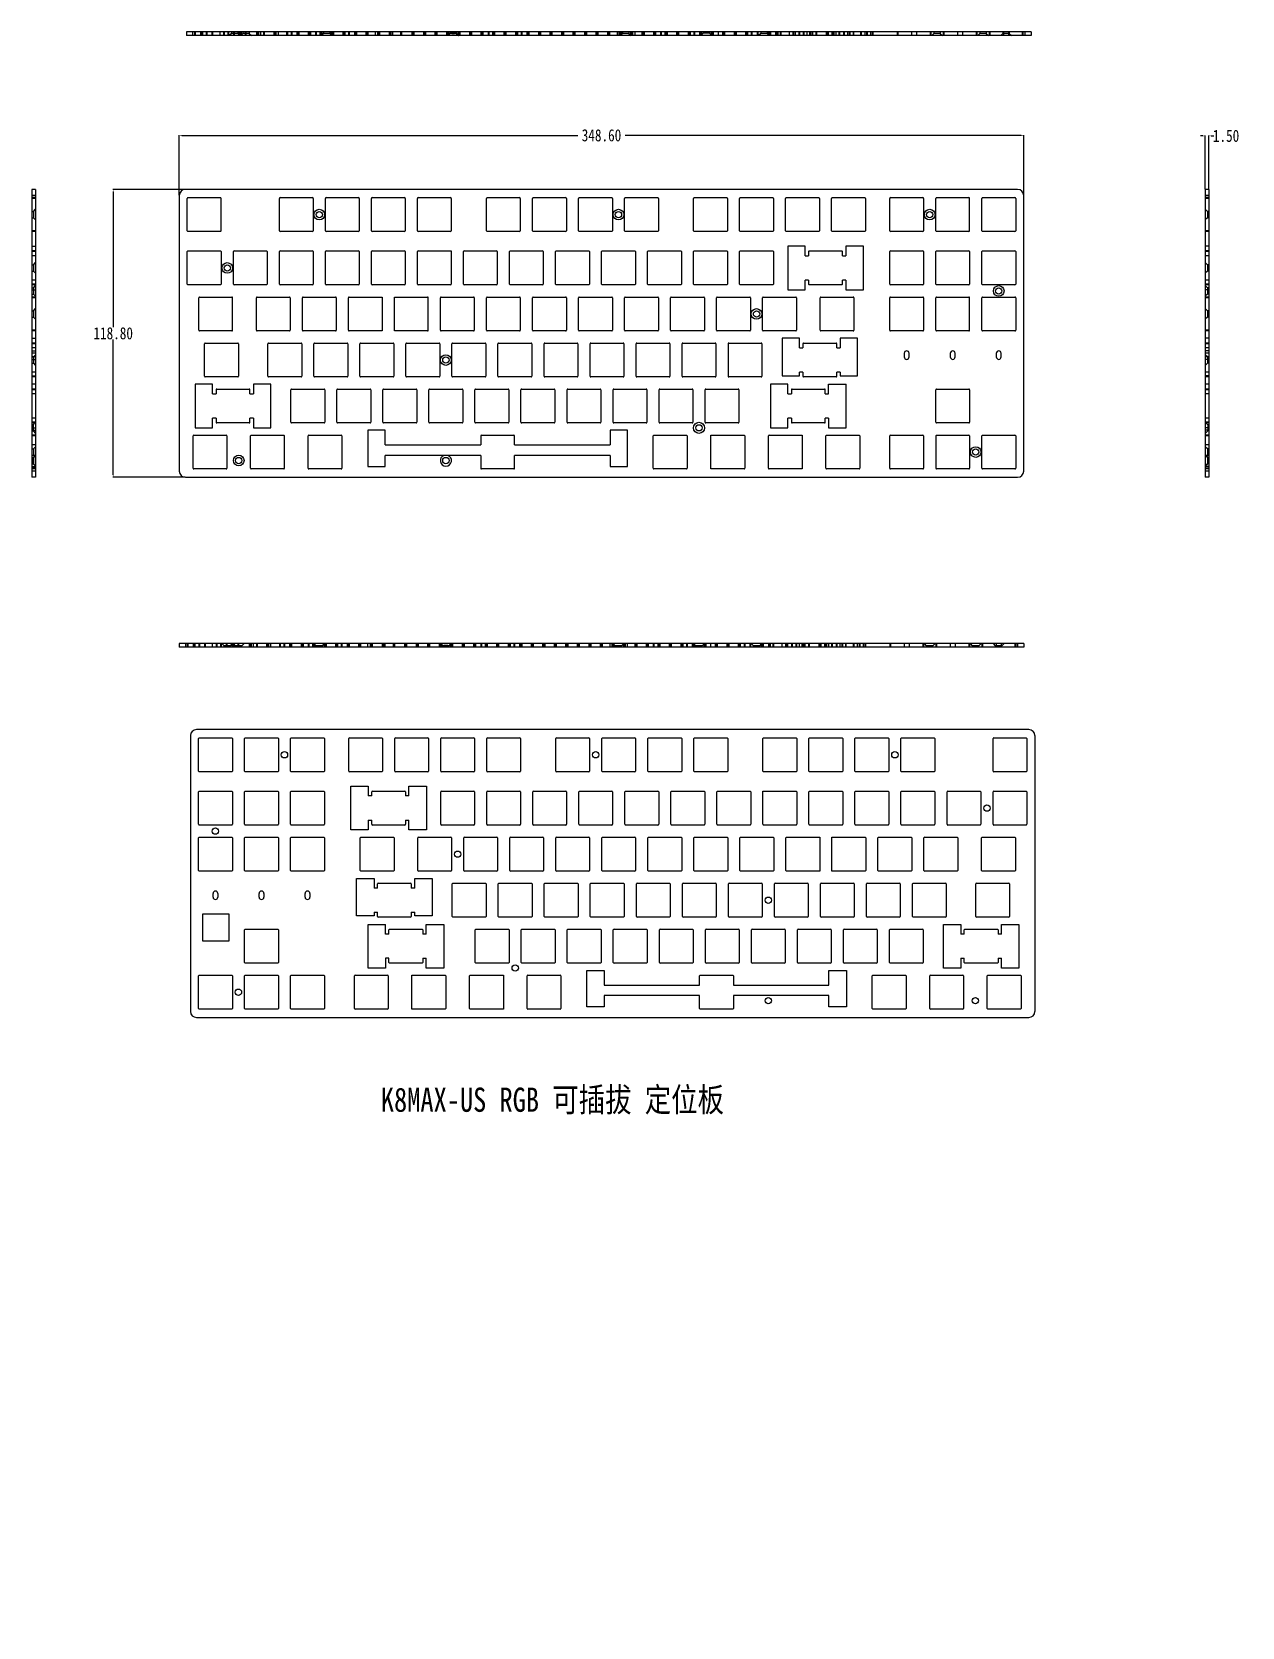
# Model space of a CAD drawing. Header units: inches. Extents: x -431 to 69, y 16 to 674.
import ezdxf

# ---------------------------------------------------------------- set-up
doc = ezdxf.new("R2010")
doc.units = ezdxf.units.IN
doc.header["$LTSCALE"] = 2.568399
doc.header["$MEASUREMENT"] = 0
doc.header["$PDMODE"] = 3
doc.header["$PDSIZE"] = 0.3125
doc.layers.get('0').update_dxf_attribs({"linetype": 'CONTINUOUS'})
doc.layers.get('Defpoints').update_dxf_attribs({"linetype": 'CONTINUOUS'})
doc.styles.get("Standard").update_dxf_attribs({"font": 'txt', "width": 0.8})
doc.dimstyles.get("Standard").update_dxf_attribs({"dimtxt": 5, "dimasz": 1, "dimexe": 0.125, "dimexo": 0.0625, "dimgap": 0.09, "dimtad": 0, "dimtih": 1, "dimtoh": 1, "dimzin": 4, "dimdsep": 46, "dimtxsty": 'Standard', "dimblk": '_FILLED', "dimcen": 0.09, "dimazin": 1, "dimtp": 0.01, "dimtm": 0.01, "dimtfac": 1, "dimtofl": 0, "dimtmove": 0, "dimatfit": 3, "dimldrblk": '_FILLED', "dimfxl": 1, "dimtolj": 1, "dimtzin": 4, "dimarcsym": 0})

msp = doc.modelspace()

# ---------------------------------------------------------------- texts
at = {"insert": (-286.604, 238.73), "char_height": 10, "width": 230.36186, "attachment_point": 1}
msp.add_mtext('K8MAX-US RGB {\\fSimSun|b0|i0|c134|p2;可插拔} {\\fSimSun|b0|i0|c134|p2;定位板}', dxfattribs=at)

# ---------------------------------------------------------------- blocks, each defined once
blk = doc.blocks.new('_FILLED')
at = {"color": 0, "linetype": 'ByBlock'}
blk.add_solid([(0, 0), (-1, 0.17), (-1, -0.17)], dxfattribs=at)
blk = doc.blocks.new('*D2')
at = {"color": 0, "lineweight": -2, "transparency": 16777216}
for p, q in [((-369.81, 606.94), (-369.81, 631.8)), ((-368.81, 631.68), (-205.26, 631.68)), ((-22.21, 631.68), (-185.75, 631.68)), ((-21.21, 606.94), (-21.21, 631.8))]:
    blk.add_line(p, q, dxfattribs=at)
at = {"layer": 'Defpoints', "color": 0, "transparency": 16777216}
for p in [(-21.21, 631.68), (-369.81, 606.88), (-21.21, 606.88)]:
    blk.add_point(p, dxfattribs=at)
at = {"color": 0, "lineweight": -2, "transparency": 16777216, "rotation": 180}
blk.add_blockref('_FILLED', (-369.81, 631.68), dxfattribs=at)
at = {"color": 0, "lineweight": -2, "transparency": 16777216}
blk.add_blockref('_FILLED', (-21.21, 631.68), dxfattribs=at)
at = {"color": 0, "transparency": 16777216, "insert": (-195.51, 631.68), "char_height": 5, "attachment_point": 5}
blk.add_mtext('\\A1;348.60', dxfattribs=at)
blk = doc.blocks.new('*D3')
at = {"color": 0, "lineweight": -2, "transparency": 16777216}
for p, q in [((-367.37, 609.38), (-397.23, 609.38)), ((-397.1, 608.38), (-397.1, 552.57)), ((-397.1, 491.58), (-397.1, 547.39)), ((-367.37, 490.58), (-397.23, 490.58))]:
    blk.add_line(p, q, dxfattribs=at)
at = {"layer": 'Defpoints', "color": 0, "transparency": 16777216}
for p in [(-367.31, 609.38), (-397.1, 490.58), (-367.31, 490.58)]:
    blk.add_point(p, dxfattribs=at)
at = {"color": 0, "lineweight": -2, "transparency": 16777216}
for p, rotation in [((-397.1, 609.38), 90), ((-397.1, 490.58), 270)]:
    blk.add_blockref('_FILLED', p, dxfattribs=dict(at, rotation=rotation))
at = {"color": 0, "transparency": 16777216, "insert": (-397.1, 549.98), "char_height": 5, "attachment_point": 5}
blk.add_mtext('\\A1;118.80', dxfattribs=at)
blk = doc.blocks.new('*D4')
at = {"color": 0, "lineweight": -2, "transparency": 16777216}
for p, q in [((52.74, 631.47), (51.74, 631.47)), ((53.74, 609.44), (53.74, 631.6)), ((55.24, 609.44), (55.24, 631.6)), ((56.24, 631.47), (57.24, 631.47))]:
    blk.add_line(p, q, dxfattribs=at)
at = {"layer": 'Defpoints', "color": 0, "transparency": 16777216}
for p in [(55.24, 631.47), (53.74, 609.38), (55.24, 609.38)]:
    blk.add_point(p, dxfattribs=at)
at = {"color": 0, "lineweight": -2, "transparency": 16777216}
blk.add_blockref('_FILLED', (53.74, 631.47), dxfattribs=at)
at = {"color": 0, "lineweight": -2, "transparency": 16777216, "rotation": 180}
blk.add_blockref('_FILLED', (55.24, 631.47), dxfattribs=at)
at = {"color": 0, "transparency": 16777216, "insert": (62.33, 631.47), "char_height": 5, "attachment_point": 5}
blk.add_mtext('\\A1;1.50', dxfattribs=at)

# ---------------------------------------------------------------- dimensions: what is measured, and where the dimension line sits
for base, p1, p2, picture, middle in [((-21.206, 631.678), (-369.807, 606.882), (-21.206, 606.882), '*D2', (-195.507, 631.678)), ((55.235, 631.473), (53.735, 609.382), (55.235, 609.382), '*D4', (62.325, 631.473))]:
    dim = msp.add_linear_dim(base=base, p1=p1, p2=p2, dimstyle='Standard')
    dim.commit()
    dim.dimension.update_dxf_attribs({"geometry": picture, "text_midpoint": middle})
dim = msp.add_linear_dim(base=(-397.101, 490.582), p1=(-367.307, 609.382), p2=(-367.307, 490.582), angle=90, dimstyle='Standard')
dim.commit()
dim.dimension.update_dxf_attribs({"geometry": '*D3', "text_midpoint": (-397.101, 549.982)})

# ---------------------------------------------------------------- hatches: boundary and pattern name
at = {"linetype": 'Continuous'}
h = msp.add_hatch(dxfattribs=at)
h.set_pattern_fill('ANSI31', color=2, angle=270, style=0, pattern_type=2)
h.set_pattern_definition([(315, (9.989663, 21.178484), (0.0306274, 0.0306274), [])])
h.paths.add_polyline_path([(9.99, 20.52), (9.99, 20.087)])
h = msp.add_hatch(dxfattribs=at)
h.set_pattern_fill('ANSI31', color=2, angle=270, style=0, pattern_type=2)
h.set_pattern_definition([(315, (19.24749, 24.8249), (0.03062736, 0.03062736), [])])
h.paths.add_polyline_path([(25.913, 24.825), (25.48, 24.825)])
h = msp.add_hatch(dxfattribs=at)
h.set_pattern_fill('ANSI31', color=2, angle=270, style=0, pattern_type=2)
h.set_pattern_definition([(315, (29.119395, 21.178484), (0.0306274, 0.0306274), [])])
h.paths.add_polyline_path([(29.119, 20.52), (29.119, 20.087)])
h = msp.add_hatch(dxfattribs=at)
h.set_pattern_fill('ANSI31', color=2, angle=270, style=0, pattern_type=2)
h.set_pattern_definition([(315, (19.24749, 16.078993), (0.03062736, 0.03062736), [])])
h.paths.add_polyline_path([(25.913, 16.079), (25.48, 16.079)])

# ---------------------------------------------------------------- linework, layer by layer
at = {"color": 7, "linetype": 'Continuous'}
for p, q in [((-366.797, 674.378), (-366.797, 672.878)), ((-18.196, 674.378), (-366.797, 674.378)), ((-18.196, 672.878), (-366.797, 672.878)), ((-364.297, 674.378), (-364.297, 672.878)), ((-363.486, 674.378), (-363.486, 672.878)), ((-363.206, 674.378), (-363.206, 672.878)), ((-361.111, 674.378), (-361.111, 672.878)), ((-360.831, 674.378), (-360.831, 672.878)), ((-360.226, 674.378), (-360.226, 672.878)), ((-358.736, 674.378), (-358.736, 672.878)), ((-358.456, 674.378), (-358.456, 672.878)), ((-356.361, 674.378), (-356.361, 672.878)), ((-356.081, 674.378), (-356.081, 672.878)), ((-353.026, 674.378), (-353.026, 672.878)), ((-351.611, 674.378), (-351.611, 672.878)), ((-351.331, 674.378), (-351.331, 672.878)), ((-349.796, 674.378), (-349.796, 672.878)), ((-349.516, 674.378), (-349.516, 672.878)), ((-348.301, 673.778), (-349.201, 672.878)), ((-348.301, 674.378), (-348.301, 673.778)), ((-345.701, 673.778), (-348.301, 673.778)), ((-347.421, 674.378), (-347.421, 672.878)), ((-347.141, 674.378), (-347.141, 672.878)), ((-345.701, 674.378), (-345.701, 673.778)), ((-345.701, 673.778), (-344.801, 672.878)), ((-345.046, 674.378), (-345.046, 672.878)), ((-344.766, 674.378), (-344.766, 672.878)), ((-344.486, 674.378), (-344.486, 672.878)), ((-343.551, 673.778), (-344.451, 672.878)), ((-344.206, 674.378), (-344.206, 672.878)), ((-343.551, 674.378), (-343.551, 673.778)), ((-340.951, 673.778), (-343.551, 673.778)), ((-342.671, 674.378), (-342.671, 672.878)), ((-342.391, 674.378), (-342.391, 672.878)), ((-340.951, 674.378), (-340.951, 673.778)), ((-340.951, 673.778), (-340.051, 672.878)), ((-337.921, 674.378), (-337.921, 672.878)), ((-337.641, 674.378), (-337.641, 672.878)), ((-337.361, 674.378), (-337.361, 672.878)), ((-337.081, 674.378), (-337.081, 672.878)), ((-336.226, 674.378), (-336.226, 672.878)), ((-334.986, 674.378), (-334.986, 672.878)), ((-334.706, 674.378), (-334.706, 672.878)), ((-330.796, 674.378), (-330.796, 672.878)), ((-330.516, 674.378), (-330.516, 672.878)), ((-330.236, 674.378), (-330.236, 672.878)), ((-329.956, 674.378), (-329.956, 672.878)), ((-329.026, 674.378), (-329.026, 672.878)), ((-325.486, 674.378), (-325.486, 672.878)), ((-325.206, 674.378), (-325.206, 672.878)), ((-323.671, 674.378), (-323.671, 672.878)), ((-323.391, 674.378), (-323.391, 672.878)), ((-321.296, 674.378), (-321.296, 672.878)), ((-321.016, 674.378), (-321.016, 672.878)), ((-320.736, 674.378), (-320.736, 672.878)), ((-320.456, 674.378), (-320.456, 672.878)), ((-316.546, 674.378), (-316.546, 672.878)), ((-316.266, 674.378), (-316.266, 672.878)), ((-315.986, 674.378), (-315.986, 672.878)), ((-315.706, 674.378), (-315.706, 672.878)), ((-313.611, 674.378), (-313.611, 672.878)), ((-313.331, 674.378), (-313.331, 672.878)), ((-311.796, 674.378), (-311.796, 672.878)), ((-311.516, 674.378), (-311.516, 672.878)), ((-311.236, 674.378), (-311.236, 672.878)), ((-310.301, 673.778), (-311.201, 672.878)), ((-310.956, 674.378), (-310.956, 672.878)), ((-310.301, 674.378), (-310.301, 673.778)), ((-307.701, 673.778), (-310.301, 673.778)), ((-307.701, 674.378), (-307.701, 673.778)), ((-307.701, 673.778), (-306.801, 672.878)), ((-307.046, 674.378), (-307.046, 672.878)), ((-306.766, 674.378), (-306.766, 672.878)), ((-306.486, 674.378), (-306.486, 672.878)), ((-306.206, 674.378), (-306.206, 672.878)), ((-302.296, 674.378), (-302.296, 672.878)), ((-302.016, 674.378), (-302.016, 672.878)), ((-301.736, 674.378), (-301.736, 672.878)), ((-301.456, 674.378), (-301.456, 672.878)), ((-299.921, 674.378), (-299.921, 672.878)), ((-299.641, 674.378), (-299.641, 672.878)), ((-297.546, 674.378), (-297.546, 672.878)), ((-297.266, 674.378), (-297.266, 672.878)), ((-296.986, 674.378), (-296.986, 672.878)), ((-296.706, 674.378), (-296.706, 672.878)), ((-292.796, 674.378), (-292.796, 672.878)), ((-292.516, 674.378), (-292.516, 672.878)), ((-292.236, 674.378), (-292.236, 672.878)), ((-291.956, 674.378), (-291.956, 672.878)), ((-288.976, 674.378), (-288.976, 672.878)), ((-288.046, 674.378), (-288.046, 672.878)), ((-287.766, 674.378), (-287.766, 672.878)), ((-287.486, 674.378), (-287.486, 672.878)), ((-287.206, 674.378), (-287.206, 672.878)), ((-283.016, 672.878), (-283.016, 674.378)), ((-282.736, 674.378), (-282.736, 672.878)), ((-282.456, 674.378), (-282.456, 672.878)), ((-281.776, 674.378), (-281.776, 672.878)), ((-278.546, 674.378), (-278.546, 672.878)), ((-278.266, 674.378), (-278.266, 672.878)), ((-277.986, 672.878), (-277.986, 674.378)), ((-273.796, 674.378), (-273.796, 672.878)), ((-273.516, 674.378), (-273.516, 672.878)), ((-273.236, 674.378), (-273.236, 672.878)), ((-272.956, 674.378), (-272.956, 672.878)), ((-269.046, 674.378), (-269.046, 672.878)), ((-268.766, 674.378), (-268.766, 672.878)), ((-268.486, 674.378), (-268.486, 672.878)), ((-268.206, 674.378), (-268.206, 672.878)), ((-264.296, 674.378), (-264.296, 672.878)), ((-264.016, 674.378), (-264.016, 672.878)), ((-263.736, 674.378), (-263.736, 672.878)), ((-263.456, 674.378), (-263.456, 672.878)), ((-259.546, 674.378), (-259.546, 672.878)), ((-259.266, 674.378), (-259.266, 672.878)), ((-258.051, 673.878), (-259.051, 672.878)), ((-258.986, 674.378), (-258.986, 672.878)), ((-258.051, 673.778), (-258.951, 672.878)), ((-258.706, 674.378), (-258.706, 672.878)), ((-258.051, 674.378), (-258.051, 673.778)), ((-255.451, 673.878), (-258.051, 673.878)), ((-255.451, 673.778), (-258.051, 673.778)), ((-255.451, 674.378), (-255.451, 673.778)), ((-255.451, 673.878), (-254.451, 672.878)), ((-255.451, 673.778), (-254.551, 672.878)), ((-254.796, 674.378), (-254.796, 672.878)), ((-254.516, 674.378), (-254.516, 672.878)), ((-254.236, 674.378), (-254.236, 672.878)), ((-253.956, 674.378), (-253.956, 672.878)), ((-250.046, 674.378), (-250.046, 672.878)), ((-249.766, 674.378), (-249.766, 672.878)), ((-249.486, 674.378), (-249.486, 672.878)), ((-249.206, 674.378), (-249.206, 672.878)), ((-245.296, 674.378), (-245.296, 672.878)), ((-245.016, 674.378), (-245.016, 672.878)), ((-244.736, 674.378), (-244.736, 672.878)), ((-244.456, 674.378), (-244.456, 672.878)), ((-242.361, 674.378), (-242.361, 672.878)), ((-242.081, 674.378), (-242.081, 672.878)), ((-240.546, 674.378), (-240.546, 672.878)), ((-240.266, 674.378), (-240.266, 672.878)), ((-239.986, 674.378), (-239.986, 672.878)), ((-239.706, 674.378), (-239.706, 672.878)), ((-235.796, 674.378), (-235.796, 672.878)), ((-235.516, 674.378), (-235.516, 672.878)), ((-235.236, 674.378), (-235.236, 672.878)), ((-234.956, 674.378), (-234.956, 672.878)), ((-231.046, 674.378), (-231.046, 672.878)), ((-230.766, 674.378), (-230.766, 672.878)), ((-230.486, 674.378), (-230.486, 672.878)), ((-230.206, 674.378), (-230.206, 672.878)), ((-228.671, 674.378), (-228.671, 672.878)), ((-228.391, 674.378), (-228.391, 672.878)), ((-226.296, 674.378), (-226.296, 672.878)), ((-226.016, 674.378), (-226.016, 672.878)), ((-225.736, 674.378), (-225.736, 672.878)), ((-225.456, 674.378), (-225.456, 672.878)), ((-221.546, 674.378), (-221.546, 672.878)), ((-221.266, 674.378), (-221.266, 672.878)), ((-220.986, 674.378), (-220.986, 672.878)), ((-220.706, 674.378), (-220.706, 672.878)), ((-216.796, 674.378), (-216.796, 672.878)), ((-216.516, 674.378), (-216.516, 672.878)), ((-216.236, 674.378), (-216.236, 672.878)), ((-215.956, 674.378), (-215.956, 672.878)), ((-212.046, 674.378), (-212.046, 672.878)), ((-211.766, 674.378), (-211.766, 672.878)), ((-211.486, 674.378), (-211.486, 672.878)), ((-211.206, 674.378), (-211.206, 672.878)), ((-207.296, 674.378), (-207.296, 672.878)), ((-207.016, 674.378), (-207.016, 672.878)), ((-206.736, 674.378), (-206.736, 672.878)), ((-206.456, 674.378), (-206.456, 672.878)), ((-202.546, 674.378), (-202.546, 672.878)), ((-202.266, 674.378), (-202.266, 672.878)), ((-201.986, 674.378), (-201.986, 672.878)), ((-201.706, 674.378), (-201.706, 672.878)), ((-197.796, 674.378), (-197.796, 672.878)), ((-197.516, 674.378), (-197.516, 672.878)), ((-197.236, 674.378), (-197.236, 672.878)), ((-196.956, 674.378), (-196.956, 672.878)), ((-193.046, 674.378), (-193.046, 672.878)), ((-192.766, 674.378), (-192.766, 672.878)), ((-192.486, 674.378), (-192.486, 672.878)), ((-192.206, 674.378), (-192.206, 672.878)), ((-188.976, 674.378), (-188.976, 672.878)), ((-188.296, 674.378), (-188.296, 672.878)), ((-188.016, 674.378), (-188.016, 672.878)), ((-187.736, 674.378), (-187.736, 672.878)), ((-186.801, 673.778), (-187.701, 672.878)), ((-187.456, 674.378), (-187.456, 672.878)), ((-186.801, 674.378), (-186.801, 673.778)), ((-184.201, 673.778), (-186.801, 673.778)), ((-184.201, 674.378), (-184.201, 673.778)), ((-184.201, 673.778), (-183.301, 672.878)), ((-183.546, 674.378), (-183.546, 672.878)), ((-183.266, 674.378), (-183.266, 672.878)), ((-182.986, 674.378), (-182.986, 672.878)), ((-182.706, 674.378), (-182.706, 672.878)), ((-181.776, 674.378), (-181.776, 672.878)), ((-178.796, 674.378), (-178.796, 672.878)), ((-178.516, 674.378), (-178.516, 672.878)), ((-178.236, 674.378), (-178.236, 672.878)), ((-177.956, 674.378), (-177.956, 672.878)), ((-174.046, 674.378), (-174.046, 672.878)), ((-173.766, 674.378), (-173.766, 672.878)), ((-173.486, 674.378), (-173.486, 672.878)), ((-173.206, 674.378), (-173.206, 672.878)), ((-171.111, 674.378), (-171.111, 672.878)), ((-170.831, 674.378), (-170.831, 672.878)), ((-169.296, 674.378), (-169.296, 672.878)), ((-169.016, 674.378), (-169.016, 672.878)), ((-168.736, 674.378), (-168.736, 672.878)), ((-168.456, 674.378), (-168.456, 672.878)), ((-164.546, 674.378), (-164.546, 672.878)), ((-164.266, 674.378), (-164.266, 672.878)), ((-163.986, 674.378), (-163.986, 672.878)), ((-163.706, 674.378), (-163.706, 672.878)), ((-159.796, 674.378), (-159.796, 672.878)), ((-159.516, 674.378), (-159.516, 672.878)), ((-159.236, 674.378), (-159.236, 672.878)), ((-158.956, 674.378), (-158.956, 672.878)), ((-157.421, 674.378), (-157.421, 672.878)), ((-157.141, 674.378), (-157.141, 672.878)), ((-155.046, 674.378), (-155.046, 672.878)), ((-154.766, 674.378), (-154.766, 672.878)), ((-153.551, 673.878), (-154.551, 672.878)), ((-154.486, 674.378), (-154.486, 672.878)), ((-154.206, 674.378), (-154.206, 672.878)), ((-153.551, 674.378), (-153.551, 673.878)), ((-150.951, 673.878), (-153.551, 673.878)), ((-150.951, 674.378), (-150.951, 673.878)), ((-150.951, 673.878), (-149.951, 672.878)), ((-150.296, 674.378), (-150.296, 672.878)), ((-150.016, 674.378), (-150.016, 672.878)), ((-149.736, 674.378), (-149.736, 672.878)), ((-149.456, 674.378), (-149.456, 672.878)), ((-147.361, 674.378), (-147.361, 672.878)), ((-145.546, 674.378), (-145.546, 672.878)), ((-145.266, 674.378), (-145.266, 672.878)), ((-144.986, 674.378), (-144.986, 672.878)), ((-144.706, 674.378), (-144.706, 672.878)), ((-140.796, 674.378), (-140.796, 672.878)), ((-140.516, 674.378), (-140.516, 672.878)), ((-140.236, 674.378), (-140.236, 672.878)), ((-139.956, 674.378), (-139.956, 672.878)), ((-136.046, 674.378), (-136.046, 672.878)), ((-135.766, 674.378), (-135.766, 672.878)), ((-135.486, 674.378), (-135.486, 672.878)), ((-135.206, 674.378), (-135.206, 672.878)), ((-133.671, 674.378), (-133.671, 672.878)), ((-133.391, 674.378), (-133.391, 672.878)), ((-131.296, 674.378), (-131.296, 672.878)), ((-131.016, 674.378), (-131.016, 672.878)), ((-129.786, 673.778), (-130.686, 672.878)), ((-129.786, 674.378), (-129.786, 673.778)), ((-127.186, 673.778), (-129.786, 673.778)), ((-127.186, 674.378), (-127.186, 673.778)), ((-127.186, 673.778), (-126.286, 672.878)), ((-126.546, 674.378), (-126.546, 672.878)), ((-126.266, 674.378), (-126.266, 672.878)), ((-125.986, 674.378), (-125.986, 672.878)), ((-125.706, 674.378), (-125.706, 672.878)), ((-123.611, 674.378), (-123.611, 672.878)), ((-123.331, 674.378), (-123.331, 672.878)), ((-122.726, 674.378), (-122.726, 672.878)), ((-121.796, 674.378), (-121.796, 672.878)), ((-121.516, 674.378), (-121.516, 672.878)), ((-117.976, 674.378), (-117.976, 672.878)), ((-116.486, 674.378), (-116.486, 672.878)), ((-116.206, 674.378), (-116.206, 672.878)), ((-115.601, 674.378), (-115.601, 672.878)), ((-115.526, 674.378), (-115.526, 672.878)), ((-114.111, 674.378), (-114.111, 672.878)), ((-113.831, 674.378), (-113.831, 672.878)), ((-112.296, 674.378), (-112.296, 672.878)), ((-112.016, 674.378), (-112.016, 672.878)), ((-110.776, 674.378), (-110.776, 672.878)), ((-109.641, 674.378), (-109.641, 672.878)), ((-109.361, 674.378), (-109.361, 672.878)), ((-109.081, 674.378), (-109.081, 672.878)), ((-108.401, 674.378), (-108.401, 672.878)), ((-106.986, 674.378), (-106.986, 672.878)), ((-106.706, 674.378), (-106.706, 672.878)), ((-102.796, 674.378), (-102.796, 672.878)), ((-102.516, 674.378), (-102.516, 672.878)), ((-102.236, 674.378), (-102.236, 672.878)), ((-101.956, 674.378), (-101.956, 672.878)), ((-100.421, 674.378), (-100.421, 672.878)), ((-100.141, 674.378), (-100.141, 672.878)), ((-99.861, 674.378), (-99.861, 672.878)), ((-99.581, 674.378), (-99.581, 672.878)), ((-98.726, 674.378), (-98.726, 672.878)), ((-97.486, 674.378), (-97.486, 672.878)), ((-97.206, 674.378), (-97.206, 672.878)), ((-95.671, 674.378), (-95.671, 672.878)), ((-95.391, 674.378), (-95.391, 672.878)), ((-93.976, 674.378), (-93.976, 672.878)), ((-93.296, 674.378), (-93.296, 672.878)), ((-93.016, 674.378), (-93.016, 672.878)), ((-91.601, 674.378), (-91.601, 672.878)), ((-91.526, 674.378), (-91.526, 672.878)), ((-88.546, 674.378), (-88.546, 672.878)), ((-88.266, 674.378), (-88.266, 672.878)), ((-86.776, 674.378), (-86.776, 672.878)), ((-86.171, 674.378), (-86.171, 672.878)), ((-85.891, 674.378), (-85.891, 672.878)), ((-84.401, 674.378), (-84.401, 672.878)), ((-83.796, 674.378), (-83.796, 672.878)), ((-83.516, 674.378), (-83.516, 672.878)), ((-73.486, 674.378), (-73.486, 672.878)), ((-73.206, 674.378), (-73.206, 672.878)), ((-67.501, 674.378), (-67.501, 672.878)), ((-65.501, 674.378), (-65.501, 672.878)), ((-59.796, 674.378), (-59.796, 672.878)), ((-59.516, 674.378), (-59.516, 672.878)), ((-58.301, 673.778), (-59.201, 672.878)), ((-58.301, 674.378), (-58.301, 673.778)), ((-55.701, 673.778), (-58.301, 673.778)), ((-55.701, 674.378), (-55.701, 673.778)), ((-55.701, 673.778), (-54.801, 672.878)), ((-54.486, 674.378), (-54.486, 672.878)), ((-54.206, 674.378), (-54.206, 672.878)), ((-48.501, 674.378), (-48.501, 672.878)), ((-46.501, 674.378), (-46.501, 672.878)), ((-40.796, 674.378), (-40.796, 672.878)), ((-40.516, 674.378), (-40.516, 672.878)), ((-39.301, 673.778), (-40.201, 672.878)), ((-39.301, 674.378), (-39.301, 673.778)), ((-36.701, 673.778), (-39.301, 673.778)), ((-36.701, 674.378), (-36.701, 673.778)), ((-36.701, 673.778), (-35.801, 672.878)), ((-35.486, 674.378), (-35.486, 672.878)), ((-35.206, 674.378), (-35.206, 672.878)), ((-29.801, 673.778), (-30.701, 672.878)), ((-29.801, 674.378), (-29.801, 673.778)), ((-27.201, 673.778), (-29.801, 673.778)), ((-29.501, 674.378), (-29.501, 672.878)), ((-27.501, 674.378), (-27.501, 672.878)), ((-27.201, 674.378), (-27.201, 673.778)), ((-27.201, 673.778), (-26.301, 672.878)), ((-21.796, 674.378), (-21.796, 672.878)), ((-21.516, 674.378), (-21.516, 672.878)), ((-20.696, 674.378), (-20.696, 672.878)), ((-18.196, 674.378), (-18.196, 672.878)), ((-430.66, 609.382), (-430.66, 490.582)), ((-429.16, 609.382), (-430.66, 609.382)), ((-429.16, 606.882), (-430.66, 606.882)), ((-429.16, 605.972), (-430.66, 605.972)), ((-429.16, 605.692), (-430.66, 605.692)), ((-429.16, 609.382), (-429.16, 490.582)), ((-369.807, 606.882), (-369.807, 493.082)), ((-23.706, 609.382), (-367.307, 609.382)), ((-366.496, 592.282), (-366.496, 605.692)), ((-366.216, 605.972), (-352.806, 605.972)), ((-352.526, 592.282), (-352.526, 605.692)), ((-328.496, 592.282), (-328.496, 605.692)), ((-328.216, 605.972), (-314.806, 605.972)), ((-314.526, 605.692), (-314.526, 592.282)), ((-309.496, 592.282), (-309.496, 605.692)), ((-309.216, 605.972), (-295.806, 605.972)), ((-295.526, 605.692), (-295.526, 592.282)), ((-290.496, 592.282), (-290.496, 605.692)), ((-290.216, 605.972), (-276.806, 605.972)), ((-276.526, 605.692), (-276.526, 592.282)), ((-271.496, 592.282), (-271.496, 605.692)), ((-271.216, 605.972), (-257.806, 605.972)), ((-257.526, 605.692), (-257.526, 592.282)), ((-242.996, 592.282), (-242.996, 605.692)), ((-242.716, 605.972), (-229.306, 605.972)), ((-229.026, 605.692), (-229.026, 592.282)), ((-223.996, 592.282), (-223.996, 605.692)), ((-223.716, 605.972), (-210.306, 605.972)), ((-210.026, 605.692), (-210.026, 592.282)), ((-204.996, 592.282), (-204.996, 605.692)), ((-204.716, 605.972), (-191.306, 605.972)), ((-191.026, 605.692), (-191.026, 592.282)), ((-185.996, 592.282), (-185.996, 605.692)), ((-185.716, 605.972), (-172.306, 605.972)), ((-172.026, 605.692), (-172.026, 592.282)), ((-157.496, 592.282), (-157.496, 605.692)), ((-157.216, 605.972), (-143.806, 605.972)), ((-143.526, 605.692), (-143.526, 592.282)), ((-138.496, 592.282), (-138.496, 605.692)), ((-138.216, 605.972), (-124.806, 605.972)), ((-124.526, 605.692), (-124.526, 592.282)), ((-119.496, 592.282), (-119.496, 605.692)), ((-119.216, 605.972), (-105.806, 605.972)), ((-105.526, 605.692), (-105.526, 592.282)), ((-100.496, 592.282), (-100.496, 605.692)), ((-100.216, 605.972), (-86.806, 605.972)), ((-86.526, 605.692), (-86.526, 592.282)), ((-76.496, 592.282), (-76.496, 605.692)), ((-76.216, 605.972), (-62.806, 605.972)), ((-62.526, 605.692), (-62.526, 592.282)), ((-57.496, 592.282), (-57.496, 605.692)), ((-57.216, 605.972), (-43.806, 605.972)), ((-43.526, 592.282), (-43.526, 605.692)), ((-38.496, 592.282), (-38.496, 605.692)), ((-38.216, 605.972), (-24.806, 605.972)), ((-24.526, 605.692), (-24.526, 592.282)), ((-21.206, 493.082), (-21.206, 606.882)), ((53.735, 609.382), (53.735, 490.582)), ((55.235, 609.382), (53.735, 609.382)), ((55.235, 606.882), (53.735, 606.882)), ((55.235, 605.972), (53.735, 605.972)), ((55.235, 605.692), (53.735, 605.692)), ((55.235, 609.382), (55.235, 490.582)), ((-430.66, 600.272), (-430.06, 600.272)), ((-430.06, 600.272), (-429.16, 601.172)), ((-430.06, 600.272), (-430.06, 597.672)), ((54.635, 600.272), (53.735, 601.172)), ((54.635, 600.272), (54.635, 597.672)), ((55.235, 600.272), (54.635, 600.272)), ((-430.66, 597.672), (-430.06, 597.672)), ((-430.06, 597.672), (-429.16, 596.772)), ((54.635, 597.672), (53.735, 596.772)), ((55.235, 597.672), (54.635, 597.672)), ((-429.16, 592.282), (-430.66, 592.282)), ((-429.16, 592.002), (-430.66, 592.002)), ((-430.66, 585.984), (-429.16, 585.984)), ((-352.806, 592.002), (-366.216, 592.002)), ((-314.806, 592.002), (-328.216, 592.002)), ((-295.806, 592.002), (-309.216, 592.002)), ((-276.806, 592.002), (-290.216, 592.002)), ((-257.806, 592.002), (-271.216, 592.002)), ((-229.306, 592.002), (-242.716, 592.002)), ((-210.306, 592.002), (-223.716, 592.002)), ((-191.306, 592.002), (-204.716, 592.002)), ((-172.306, 592.002), (-185.716, 592.002)), ((-143.806, 592.002), (-157.216, 592.002)), ((-124.806, 592.002), (-138.216, 592.002)), ((-105.806, 592.002), (-119.216, 592.002)), ((-111.411, 585.984), (-118.611, 585.984)), ((-118.611, 585.984), (-118.611, 567.984)), ((-111.411, 581.984), (-111.411, 585.984)), ((-86.806, 592.002), (-100.216, 592.002)), ((-87.411, 585.984), (-94.611, 585.984)), ((-94.611, 585.984), (-94.611, 581.984)), ((-87.411, 567.984), (-87.411, 585.984)), ((-62.806, 592.002), (-76.216, 592.002)), ((-43.806, 592.002), (-57.216, 592.002)), ((-24.806, 592.002), (-38.216, 592.002)), ((55.235, 592.282), (53.735, 592.282)), ((55.235, 592.002), (53.735, 592.002)), ((55.235, 585.984), (53.735, 585.984)), ((-429.16, 583.969), (-430.66, 583.969)), ((-429.16, 583.689), (-430.66, 583.689)), ((-429.16, 581.984), (-430.66, 581.984)), ((-366.496, 570.279), (-366.496, 583.689)), ((-366.216, 583.969), (-352.806, 583.969)), ((-352.526, 583.689), (-352.526, 570.279)), ((-347.496, 570.279), (-347.496, 583.689)), ((-347.216, 583.969), (-333.806, 583.969)), ((-333.526, 583.689), (-333.526, 570.279)), ((-328.496, 570.279), (-328.496, 583.689)), ((-328.216, 583.969), (-314.806, 583.969)), ((-314.526, 583.689), (-314.526, 570.279)), ((-309.496, 570.279), (-309.496, 583.689)), ((-309.216, 583.969), (-295.806, 583.969)), ((-295.526, 583.689), (-295.526, 570.279)), ((-290.496, 570.279), (-290.496, 583.689)), ((-290.216, 583.969), (-276.806, 583.969)), ((-276.526, 583.689), (-276.526, 570.279)), ((-271.496, 570.279), (-271.496, 583.689)), ((-271.216, 583.969), (-257.526, 583.969)), ((-257.526, 583.969), (-257.526, 570.279)), ((-252.496, 570.279), (-252.496, 583.689)), ((-252.216, 583.969), (-238.806, 583.969)), ((-238.526, 583.689), (-238.526, 570.279)), ((-233.496, 570.279), (-233.496, 583.689)), ((-233.216, 583.969), (-219.806, 583.969)), ((-219.526, 583.689), (-219.526, 570.279)), ((-214.496, 570.279), (-214.496, 583.689)), ((-214.216, 583.969), (-200.806, 583.969)), ((-200.526, 583.689), (-200.526, 570.279)), ((-195.496, 570.279), (-195.496, 583.689)), ((-195.216, 583.969), (-181.806, 583.969)), ((-181.526, 583.689), (-181.526, 570.279)), ((-176.496, 570.279), (-176.496, 583.689)), ((-176.216, 583.969), (-162.806, 583.969)), ((-162.526, 583.689), (-162.526, 570.279)), ((-157.496, 570.279), (-157.496, 583.689)), ((-157.216, 583.969), (-143.806, 583.969)), ((-143.526, 583.689), (-143.526, 570.279)), ((-138.496, 570.279), (-138.496, 583.689)), ((-138.216, 583.969), (-124.806, 583.969)), ((-124.526, 583.689), (-124.526, 570.279)), ((-111.411, 581.984), (-109.996, 581.984)), ((-109.996, 583.689), (-109.996, 581.984)), ((-109.716, 583.969), (-96.306, 583.969)), ((-96.026, 581.984), (-96.026, 583.689)), ((-96.026, 581.984), (-94.611, 581.984)), ((-76.496, 570.279), (-76.496, 583.689)), ((-76.216, 583.969), (-62.806, 583.969)), ((-62.526, 583.689), (-62.526, 570.279)), ((-57.496, 570.279), (-57.496, 583.689)), ((-57.216, 583.969), (-43.806, 583.969)), ((-43.526, 583.689), (-43.526, 570.279)), ((-38.496, 570.279), (-38.496, 583.689)), ((-38.216, 583.969), (-24.806, 583.969)), ((-24.526, 583.689), (-24.526, 570.279)), ((55.235, 583.969), (53.735, 583.969)), ((55.235, 583.689), (53.735, 583.689)), ((55.235, 581.984), (53.735, 581.984)), ((-430.66, 578.269), (-430.06, 578.269)), ((-430.66, 575.669), (-430.06, 575.669)), ((-430.06, 578.269), (-429.16, 579.169)), ((-430.06, 578.269), (-430.06, 575.669)), ((-430.06, 575.669), (-429.16, 574.769)), ((54.635, 578.269), (53.735, 579.169)), ((54.635, 575.669), (53.735, 574.769)), ((54.635, 578.269), (54.635, 575.669)), ((55.235, 578.269), (54.635, 578.269)), ((55.235, 575.669), (54.635, 575.669)), ((-429.16, 571.984), (-430.66, 571.984)), ((-429.16, 570.279), (-430.66, 570.279)), ((-429.16, 569.999), (-430.66, 569.999)), ((-430.66, 568.769), (-430.06, 568.769)), ((-430.66, 567.984), (-429.16, 567.984)), ((-430.66, 566.169), (-430.06, 566.169)), ((-430.06, 568.769), (-429.16, 569.669)), ((-430.06, 568.769), (-430.06, 566.169)), ((-430.06, 566.169), (-429.16, 565.269)), ((-352.806, 569.999), (-366.216, 569.999)), ((-333.806, 569.999), (-347.216, 569.999)), ((-314.806, 569.999), (-328.216, 569.999)), ((-295.806, 569.999), (-309.216, 569.999)), ((-276.806, 569.999), (-290.216, 569.999)), ((-257.806, 569.999), (-271.216, 569.999)), ((-238.806, 569.999), (-252.216, 569.999)), ((-219.806, 569.999), (-233.216, 569.999)), ((-200.806, 569.999), (-214.216, 569.999)), ((-181.806, 569.999), (-195.216, 569.999)), ((-162.806, 569.999), (-176.216, 569.999)), ((-143.806, 569.999), (-157.216, 569.999)), ((-124.806, 569.999), (-138.216, 569.999)), ((-118.611, 567.984), (-111.411, 567.984)), ((-109.996, 571.984), (-111.411, 571.984)), ((-111.411, 567.984), (-111.411, 571.984)), ((-109.996, 571.984), (-109.996, 570.279)), ((-96.306, 569.999), (-109.716, 569.999)), ((-94.611, 571.984), (-96.026, 571.984)), ((-96.026, 570.279), (-96.026, 571.984)), ((-94.611, 571.984), (-94.611, 567.984)), ((-94.611, 567.984), (-87.411, 567.984)), ((-62.806, 569.999), (-76.216, 569.999)), ((-43.806, 569.999), (-57.216, 569.999)), ((-24.806, 569.999), (-38.216, 569.999)), ((55.235, 571.984), (53.735, 571.984)), ((55.235, 570.279), (53.735, 570.279)), ((55.235, 569.999), (53.735, 569.999)), ((54.635, 568.769), (53.735, 569.669)), ((55.235, 567.984), (53.735, 567.984)), ((54.635, 566.169), (53.735, 565.269)), ((54.635, 568.769), (54.635, 566.169)), ((55.235, 568.769), (54.635, 568.769)), ((55.235, 566.169), (54.635, 566.169)), ((-429.16, 564.969), (-430.66, 564.969)), ((-429.16, 564.689), (-430.66, 564.689)), ((-430.06, 559.269), (-429.16, 560.169)), ((-361.746, 551.279), (-361.746, 564.689)), ((-361.466, 564.969), (-348.056, 564.969)), ((-347.776, 551.279), (-347.776, 564.689)), ((-337.996, 551.279), (-337.996, 564.689)), ((-337.716, 564.969), (-324.306, 564.969)), ((-324.026, 564.689), (-324.026, 551.279)), ((-318.996, 551.279), (-318.996, 564.689)), ((-318.716, 564.969), (-305.306, 564.969)), ((-305.026, 564.689), (-305.026, 551.279)), ((-299.996, 551.279), (-299.996, 564.689)), ((-299.716, 564.969), (-286.026, 564.969)), ((-286.026, 564.969), (-286.026, 550.999)), ((-280.996, 550.999), (-280.996, 564.969)), ((-280.996, 564.969), (-267.306, 564.969)), ((-267.026, 551.279), (-267.026, 564.689)), ((-261.996, 551.279), (-261.996, 564.689)), ((-261.716, 564.969), (-248.306, 564.969)), ((-248.026, 564.689), (-248.026, 551.279)), ((-242.996, 551.279), (-242.996, 564.689)), ((-242.716, 564.969), (-229.306, 564.969)), ((-229.026, 564.689), (-229.026, 551.279)), ((-223.996, 551.279), (-223.996, 564.689)), ((-223.716, 564.969), (-210.306, 564.969)), ((-210.026, 564.689), (-210.026, 551.279)), ((-204.996, 551.279), (-204.996, 564.689)), ((-204.716, 564.969), (-191.306, 564.969)), ((-191.026, 564.689), (-191.026, 551.279)), ((-185.996, 551.279), (-185.996, 564.689)), ((-185.716, 564.969), (-172.306, 564.969)), ((-172.026, 564.689), (-172.026, 551.279)), ((-166.996, 551.279), (-166.996, 564.689)), ((-166.716, 564.969), (-153.306, 564.969)), ((-153.026, 564.689), (-153.026, 551.279)), ((-147.996, 551.279), (-147.996, 564.689)), ((-147.716, 564.969), (-134.306, 564.969)), ((-134.026, 564.689), (-134.026, 551.279)), ((-128.996, 551.279), (-128.996, 564.689)), ((-128.716, 564.969), (-115.306, 564.969)), ((-115.026, 564.689), (-115.026, 551.279)), ((-105.246, 551.279), (-105.246, 564.689)), ((-104.966, 564.969), (-91.556, 564.969)), ((-91.276, 564.689), (-91.276, 551.279)), ((-76.496, 551.279), (-76.496, 564.689)), ((-76.216, 564.969), (-62.806, 564.969)), ((-62.526, 564.689), (-62.526, 551.279)), ((-57.496, 551.279), (-57.496, 564.689)), ((-57.216, 564.969), (-43.806, 564.969)), ((-43.526, 551.279), (-43.526, 564.689)), ((-38.496, 551.279), (-38.496, 564.689)), ((-38.216, 564.969), (-24.806, 564.969)), ((-24.526, 564.689), (-24.526, 551.279)), ((55.235, 564.969), (53.735, 564.969)), ((55.235, 564.689), (53.735, 564.689)), ((54.635, 559.269), (53.735, 560.169)), ((-430.66, 559.269), (-430.06, 559.269)), ((-430.66, 556.669), (-430.06, 556.669)), ((-430.06, 559.269), (-430.06, 556.669)), ((-430.06, 556.669), (-429.16, 555.769)), ((54.635, 556.669), (53.735, 555.769)), ((54.635, 559.269), (54.635, 556.669)), ((55.235, 559.269), (54.635, 559.269)), ((55.235, 556.669), (54.635, 556.669)), ((-429.16, 551.279), (-430.66, 551.279)), ((-429.16, 550.999), (-430.66, 550.999)), ((-430.66, 547.984), (-429.16, 547.984)), ((-348.056, 550.999), (-361.466, 550.999)), ((-324.306, 550.999), (-337.716, 550.999)), ((-305.306, 550.999), (-318.716, 550.999)), ((-286.026, 550.999), (-299.716, 550.999)), ((-267.306, 550.999), (-280.996, 550.999)), ((-248.306, 550.999), (-261.716, 550.999)), ((-229.306, 550.999), (-242.716, 550.999)), ((-210.306, 550.999), (-223.716, 550.999)), ((-191.306, 550.999), (-204.716, 550.999)), ((-172.306, 550.999), (-185.716, 550.999)), ((-153.306, 550.999), (-166.716, 550.999)), ((-134.306, 550.999), (-147.716, 550.999)), ((-115.306, 550.999), (-128.716, 550.999)), ((-113.786, 547.984), (-120.986, 547.984)), ((-120.986, 547.984), (-120.986, 532.484)), ((-113.786, 543.984), (-113.786, 547.984)), ((-91.556, 550.999), (-104.966, 550.999)), ((-89.786, 547.984), (-96.986, 547.984)), ((-96.986, 547.984), (-96.986, 543.984)), ((-89.786, 532.484), (-89.786, 547.984)), ((-62.806, 550.999), (-76.216, 550.999)), ((-43.806, 550.999), (-57.216, 550.999)), ((-24.806, 550.999), (-38.216, 550.999)), ((55.235, 551.279), (53.735, 551.279)), ((55.235, 550.999), (53.735, 550.999)), ((55.235, 547.984), (53.735, 547.984)), ((-429.16, 545.969), (-430.66, 545.969)), ((-429.16, 545.689), (-430.66, 545.689)), ((-429.16, 543.984), (-430.66, 543.984)), ((-430.66, 542.749), (-429.16, 542.749)), ((-429.16, 541.749), (-430.66, 541.749)), ((-430.66, 540.269), (-430.06, 540.269)), ((-429.16, 540.249), (-430.66, 540.249)), ((-430.06, 540.269), (-429.16, 541.169)), ((-430.06, 540.269), (-430.06, 537.669)), ((-359.371, 532.279), (-359.371, 545.689)), ((-359.091, 545.969), (-345.681, 545.969)), ((-345.401, 545.689), (-345.401, 532.279)), ((-333.246, 532.279), (-333.246, 545.689)), ((-332.966, 545.969), (-319.556, 545.969)), ((-319.276, 545.689), (-319.276, 532.279)), ((-314.246, 532.279), (-314.246, 545.689)), ((-313.966, 545.969), (-300.556, 545.969)), ((-300.276, 545.689), (-300.276, 532.279)), ((-295.246, 532.279), (-295.246, 545.689)), ((-294.966, 545.969), (-281.556, 545.969)), ((-281.276, 545.689), (-281.276, 532.279)), ((-276.246, 532.279), (-276.246, 545.689)), ((-275.966, 545.969), (-262.556, 545.969)), ((-262.276, 545.689), (-262.276, 532.279)), ((-257.246, 532.279), (-257.246, 545.689)), ((-256.966, 545.969), (-243.556, 545.969)), ((-243.276, 545.689), (-243.276, 532.279)), ((-238.246, 532.279), (-238.246, 545.689)), ((-237.966, 545.969), (-224.556, 545.969)), ((-224.276, 545.689), (-224.276, 532.279)), ((-219.246, 532.279), (-219.246, 545.689)), ((-218.966, 545.969), (-205.556, 545.969)), ((-205.276, 545.689), (-205.276, 532.279)), ((-200.246, 532.279), (-200.246, 545.689)), ((-199.966, 545.969), (-186.556, 545.969)), ((-186.276, 545.689), (-186.276, 532.279)), ((-181.246, 532.279), (-181.246, 545.689)), ((-180.966, 545.969), (-167.556, 545.969)), ((-167.276, 545.689), (-167.276, 532.279)), ((-162.246, 532.279), (-162.246, 545.689)), ((-161.966, 545.969), (-148.556, 545.969)), ((-148.276, 545.689), (-148.276, 532.279)), ((-143.246, 545.689), (-143.246, 532.279)), ((-142.966, 545.969), (-129.556, 545.969)), ((-129.276, 545.689), (-129.276, 532.279)), ((-113.786, 543.984), (-112.371, 543.984)), ((-112.371, 545.689), (-112.371, 543.984)), ((-112.091, 545.969), (-98.681, 545.969)), ((-98.401, 543.984), (-98.401, 545.689)), ((-98.401, 543.984), (-96.986, 543.984)), ((-70.511, 541.749), (-70.511, 540.249)), ((-68.511, 540.249), (-68.511, 541.749)), ((-51.511, 541.749), (-51.511, 540.249)), ((-49.511, 540.249), (-49.511, 541.749)), ((-32.511, 541.749), (-32.511, 540.249)), ((-30.511, 540.249), (-30.511, 541.749)), ((55.235, 545.969), (53.735, 545.969)), ((55.235, 545.689), (53.735, 545.689)), ((55.235, 543.984), (53.735, 543.984)), ((55.235, 542.749), (53.735, 542.749)), ((55.235, 541.749), (53.735, 541.749)), ((54.635, 540.269), (53.735, 541.169)), ((55.235, 540.249), (53.735, 540.249)), ((55.235, 540.269), (54.635, 540.269)), ((54.635, 540.269), (54.635, 537.669)), ((-430.66, 539.249), (-429.16, 539.249)), ((-430.66, 537.669), (-430.06, 537.669)), ((-429.16, 533.984), (-430.66, 533.984)), ((-430.06, 537.669), (-429.16, 536.769)), ((-112.371, 533.984), (-113.786, 533.984)), ((-113.786, 532.484), (-113.786, 533.984)), ((-112.371, 533.984), (-112.371, 532.279)), ((-96.986, 533.984), (-98.401, 533.984)), ((-98.401, 532.279), (-98.401, 533.984)), ((-96.986, 533.984), (-96.986, 532.484)), ((55.235, 539.249), (53.735, 539.249)), ((54.635, 537.669), (53.735, 536.769)), ((55.235, 533.984), (53.735, 533.984)), ((55.235, 537.669), (54.635, 537.669)), ((-430.66, 532.484), (-429.16, 532.484)), ((-429.16, 532.279), (-430.66, 532.279)), ((-429.16, 531.999), (-430.66, 531.999)), ((-429.16, 528.984), (-430.66, 528.984)), ((-429.16, 526.969), (-430.66, 526.969)), ((-429.16, 526.689), (-430.66, 526.689)), ((-363.236, 528.984), (-363.236, 510.984)), ((-356.036, 528.984), (-363.236, 528.984)), ((-345.681, 531.999), (-359.091, 531.999)), ((-356.036, 524.984), (-356.036, 528.984)), ((-354.621, 526.689), (-354.621, 524.984)), ((-354.341, 526.969), (-340.931, 526.969)), ((-340.651, 524.984), (-340.651, 526.689)), ((-339.236, 528.984), (-339.236, 524.984)), ((-332.036, 528.984), (-339.236, 528.984)), ((-319.556, 531.999), (-332.966, 531.999)), ((-332.036, 510.984), (-332.036, 528.984)), ((-323.746, 513.279), (-323.746, 526.689)), ((-323.466, 526.969), (-310.056, 526.969)), ((-300.556, 531.999), (-313.966, 531.999)), ((-309.776, 526.689), (-309.776, 513.279)), ((-304.746, 513.279), (-304.746, 526.689)), ((-304.466, 526.969), (-291.056, 526.969)), ((-281.556, 531.999), (-294.966, 531.999)), ((-290.776, 526.689), (-290.776, 513.279)), ((-285.746, 513.279), (-285.746, 526.689)), ((-285.466, 526.969), (-272.056, 526.969)), ((-262.556, 531.999), (-275.966, 531.999)), ((-271.776, 526.689), (-271.776, 513.279)), ((-266.746, 513.279), (-266.746, 526.689)), ((-266.466, 526.969), (-253.056, 526.969)), ((-243.556, 531.999), (-256.966, 531.999)), ((-252.776, 526.689), (-252.776, 513.279)), ((-247.746, 513.279), (-247.746, 526.689)), ((-247.466, 526.969), (-234.056, 526.969)), ((-224.556, 531.999), (-237.966, 531.999)), ((-233.776, 526.689), (-233.776, 513.279)), ((-228.746, 513.279), (-228.746, 526.689)), ((-228.466, 526.969), (-215.056, 526.969)), ((-205.556, 531.999), (-218.966, 531.999)), ((-214.776, 526.689), (-214.776, 513.279)), ((-209.746, 513.279), (-209.746, 526.689)), ((-209.466, 526.969), (-196.056, 526.969)), ((-186.556, 531.999), (-199.966, 531.999)), ((-195.776, 526.689), (-195.776, 513.279)), ((-190.746, 513.279), (-190.746, 526.689)), ((-190.466, 526.969), (-177.056, 526.969)), ((-167.556, 531.999), (-180.966, 531.999)), ((-176.776, 526.689), (-176.776, 513.279)), ((-171.746, 513.279), (-171.746, 526.689)), ((-171.466, 526.969), (-158.056, 526.969)), ((-148.556, 531.999), (-161.966, 531.999)), ((-157.776, 526.689), (-157.776, 513.279)), ((-152.746, 513.279), (-152.746, 526.689)), ((-152.466, 526.969), (-139.056, 526.969)), ((-129.556, 531.999), (-142.966, 531.999)), ((-138.776, 526.689), (-138.776, 513.279)), ((-118.536, 528.984), (-125.736, 528.984)), ((-125.736, 528.984), (-125.736, 510.984)), ((-120.986, 532.484), (-113.786, 532.484)), ((-118.536, 524.984), (-118.536, 528.984)), ((-117.121, 526.689), (-117.121, 524.984)), ((-116.841, 526.969), (-103.431, 526.969)), ((-98.681, 531.999), (-112.091, 531.999)), ((-103.151, 524.984), (-103.151, 526.689)), ((-101.736, 528.984), (-94.536, 528.984)), ((-101.736, 524.984), (-101.736, 528.984)), ((-96.986, 532.484), (-89.786, 532.484)), ((-94.536, 510.984), (-94.536, 528.984)), ((-57.496, 513.279), (-57.496, 526.689)), ((-57.216, 526.969), (-43.806, 526.969)), ((-43.526, 526.689), (-43.526, 513.279)), ((55.235, 532.484), (53.735, 532.484)), ((55.235, 532.279), (53.735, 532.279)), ((55.235, 531.999), (53.735, 531.999)), ((55.235, 528.984), (53.735, 528.984)), ((55.235, 526.969), (53.735, 526.969)), ((55.235, 526.689), (53.735, 526.689)), ((-429.16, 524.984), (-430.66, 524.984)), ((-356.036, 524.984), (-354.621, 524.984)), ((-340.651, 524.984), (-339.236, 524.984)), ((-118.536, 524.984), (-117.121, 524.984)), ((-103.151, 524.984), (-101.736, 524.984)), ((55.235, 524.984), (53.735, 524.984)), ((-429.16, 514.984), (-430.66, 514.984)), ((-356.036, 510.984), (-356.036, 514.984)), ((-354.621, 514.984), (-356.036, 514.984)), ((-354.621, 514.984), (-354.621, 513.279)), ((-340.651, 513.279), (-340.651, 514.984)), ((-339.236, 514.984), (-340.651, 514.984)), ((-339.236, 514.984), (-339.236, 510.984)), ((-117.121, 514.984), (-118.536, 514.984)), ((-118.536, 510.984), (-118.536, 514.984)), ((-117.121, 514.984), (-117.121, 513.279)), ((-101.736, 514.984), (-103.151, 514.984)), ((-103.151, 513.279), (-103.151, 514.984)), ((-101.736, 514.984), (-101.736, 510.984)), ((55.235, 514.984), (53.735, 514.984)), ((-429.16, 513.279), (-430.66, 513.279)), ((-429.16, 512.999), (-430.66, 512.999)), ((-430.66, 512.284), (-430.16, 512.284)), ((-430.66, 510.984), (-429.16, 510.984)), ((-430.66, 509.984), (-429.16, 509.984)), ((-430.66, 509.684), (-430.16, 509.684)), ((-429.16, 507.969), (-430.66, 507.969)), ((-429.16, 507.689), (-430.66, 507.689)), ((-430.16, 512.284), (-429.16, 513.284)), ((-430.16, 512.284), (-430.16, 509.684)), ((-430.16, 509.684), (-429.16, 508.684)), ((-364.121, 494.279), (-364.121, 507.689)), ((-363.841, 507.969), (-350.431, 507.969)), ((-363.236, 510.984), (-356.036, 510.984)), ((-340.931, 512.999), (-354.341, 512.999)), ((-350.151, 507.689), (-350.151, 494.279)), ((-340.371, 494.279), (-340.371, 507.689)), ((-340.091, 507.969), (-326.681, 507.969)), ((-339.236, 510.984), (-332.036, 510.984)), ((-326.401, 494.279), (-326.401, 507.689)), ((-310.056, 512.999), (-323.466, 512.999)), ((-316.621, 494.279), (-316.621, 507.689)), ((-316.341, 507.969), (-302.931, 507.969)), ((-291.056, 512.999), (-304.466, 512.999)), ((-302.651, 507.689), (-302.651, 494.279)), ((-291.986, 509.984), (-291.986, 494.984)), ((-284.786, 509.984), (-291.986, 509.984)), ((-272.056, 512.999), (-285.466, 512.999)), ((-284.786, 503.934), (-284.786, 509.984)), ((-253.056, 512.999), (-266.466, 512.999)), ((-234.056, 512.999), (-247.466, 512.999)), ((-245.371, 507.689), (-245.371, 503.934)), ((-245.091, 507.969), (-231.681, 507.969)), ((-231.401, 503.934), (-231.401, 507.689)), ((-215.056, 512.999), (-228.466, 512.999)), ((-196.056, 512.999), (-209.466, 512.999)), ((-184.786, 509.984), (-191.986, 509.984)), ((-191.986, 509.984), (-191.986, 503.934)), ((-177.056, 512.999), (-190.466, 512.999)), ((-184.786, 494.984), (-184.786, 509.984)), ((-174.121, 494.279), (-174.121, 507.689)), ((-173.841, 507.969), (-160.431, 507.969)), ((-158.056, 512.999), (-171.466, 512.999)), ((-160.151, 507.689), (-160.151, 494.279)), ((-139.056, 512.999), (-152.466, 512.999)), ((-150.371, 507.969), (-136.681, 507.969)), ((-150.371, 493.999), (-150.371, 507.969)), ((-136.401, 507.689), (-136.401, 494.279)), ((-126.621, 494.279), (-126.621, 507.689)), ((-126.341, 507.969), (-112.651, 507.969)), ((-125.736, 510.984), (-118.536, 510.984)), ((-103.431, 512.999), (-116.841, 512.999)), ((-112.651, 507.969), (-112.651, 493.999)), ((-102.871, 494.279), (-102.871, 507.689)), ((-102.591, 507.969), (-89.181, 507.969)), ((-101.736, 510.984), (-94.536, 510.984)), ((-88.901, 507.689), (-88.901, 494.279)), ((-76.496, 494.279), (-76.496, 507.689)), ((-76.216, 507.969), (-62.806, 507.969)), ((-62.526, 507.689), (-62.526, 494.279)), ((-57.496, 507.689), (-57.496, 494.279)), ((-43.806, 512.999), (-57.216, 512.999)), ((-57.216, 507.969), (-43.806, 507.969)), ((-43.526, 507.689), (-43.526, 494.279)), ((-38.496, 494.279), (-38.496, 507.689)), ((-38.216, 507.969), (-24.806, 507.969)), ((-24.526, 507.689), (-24.526, 494.279)), ((54.735, 512.284), (53.735, 513.284)), ((55.235, 513.279), (53.735, 513.279)), ((55.235, 512.999), (53.735, 512.999)), ((55.235, 510.984), (53.735, 510.984)), ((55.235, 509.984), (53.735, 509.984)), ((54.735, 509.684), (53.735, 508.684)), ((55.235, 507.969), (53.735, 507.969)), ((55.235, 507.689), (53.735, 507.689)), ((55.235, 512.284), (54.735, 512.284)), ((54.735, 512.284), (54.735, 509.684)), ((55.235, 509.684), (54.735, 509.684)), ((-429.16, 503.934), (-430.66, 503.934)), ((-430.66, 502.299), (-430.06, 502.299)), ((-430.06, 502.299), (-429.16, 503.199)), ((-430.06, 502.299), (-430.06, 499.699)), ((-284.786, 503.934), (-245.371, 503.934)), ((-231.401, 503.934), (-191.986, 503.934)), ((55.235, 503.934), (53.735, 503.934)), ((54.635, 502.299), (53.735, 503.199)), ((55.235, 502.299), (54.635, 502.299)), ((54.635, 502.299), (54.635, 499.699)), ((-430.66, 499.699), (-430.06, 499.699)), ((-429.16, 499.634), (-430.66, 499.634)), ((-430.66, 498.799), (-430.06, 498.799)), ((-430.66, 496.199), (-430.06, 496.199)), ((-430.66, 494.984), (-429.16, 494.984)), ((-429.16, 494.279), (-430.66, 494.279)), ((-429.16, 493.999), (-430.66, 493.999)), ((-430.16, 498.799), (-429.325, 499.634)), ((-430.16, 498.799), (-430.16, 496.199)), ((-430.16, 496.199), (-429.16, 495.199)), ((-430.06, 499.699), (-429.16, 498.799)), ((-430.06, 498.799), (-429.16, 499.699)), ((-430.06, 498.799), (-430.06, 496.199)), ((-430.06, 496.199), (-429.16, 495.299)), ((-350.431, 493.999), (-363.841, 493.999)), ((-326.681, 493.999), (-340.091, 493.999)), ((-302.931, 493.999), (-316.341, 493.999)), ((-291.986, 494.984), (-284.786, 494.984)), ((-284.786, 494.984), (-284.786, 499.634)), ((-245.371, 499.634), (-284.786, 499.634)), ((-245.371, 499.634), (-245.371, 494.279)), ((-231.681, 493.999), (-245.091, 493.999)), ((-191.986, 499.634), (-231.401, 499.634)), ((-231.401, 494.279), (-231.401, 499.634)), ((-191.986, 499.634), (-191.986, 494.984)), ((-191.986, 494.984), (-184.786, 494.984)), ((-160.431, 493.999), (-173.841, 493.999)), ((-136.681, 493.999), (-150.371, 493.999)), ((-112.651, 493.999), (-126.341, 493.999)), ((-89.181, 493.999), (-102.591, 493.999)), ((-62.806, 493.999), (-76.216, 493.999)), ((-43.806, 493.999), (-57.216, 493.999)), ((-24.806, 493.999), (-38.216, 493.999)), ((54.635, 498.799), (53.735, 499.699)), ((54.635, 499.699), (53.735, 498.799)), ((55.235, 499.634), (53.735, 499.634)), ((54.635, 496.199), (53.735, 495.299)), ((54.735, 496.199), (53.735, 495.199)), ((55.235, 494.984), (53.735, 494.984)), ((55.235, 494.279), (53.735, 494.279)), ((55.235, 493.999), (53.735, 493.999)), ((54.735, 498.799), (53.9, 499.634)), ((55.235, 499.699), (54.635, 499.699)), ((55.235, 498.799), (54.635, 498.799)), ((54.635, 498.799), (54.635, 496.199)), ((55.235, 496.199), (54.635, 496.199)), ((54.735, 498.799), (54.735, 496.199)), ((-429.16, 493.082), (-430.66, 493.082)), ((-429.16, 490.582), (-430.66, 490.582)), ((-367.307, 490.582), (-23.706, 490.582)), ((55.235, 493.082), (53.735, 493.082)), ((55.235, 490.582), (53.735, 490.582)), ((-369.807, 421.958), (-369.807, 420.458)), ((-21.206, 421.958), (-369.807, 421.958)), ((-367.307, 421.958), (-367.307, 420.458)), ((-366.496, 421.958), (-366.496, 420.458)), ((-366.216, 421.958), (-366.216, 420.458)), ((-364.121, 421.958), (-364.121, 420.458)), ((-363.841, 421.958), (-363.841, 420.458)), ((-363.236, 420.458), (-363.236, 421.958)), ((-361.746, 421.958), (-361.746, 420.458)), ((-361.466, 421.958), (-361.466, 420.458)), ((-359.371, 421.958), (-359.371, 420.458)), ((-359.091, 421.958), (-359.091, 420.458)), ((-356.036, 420.458), (-356.036, 421.958)), ((-354.621, 421.958), (-354.621, 420.458)), ((-354.341, 421.958), (-354.341, 420.458)), ((-352.806, 421.958), (-352.806, 420.458)), ((-352.526, 421.958), (-352.526, 420.458)), ((-351.311, 421.058), (-352.211, 421.958)), ((-350.431, 421.958), (-350.431, 420.458)), ((-350.151, 421.958), (-350.151, 420.458)), ((-348.711, 421.058), (-347.811, 421.958)), ((-348.056, 421.958), (-348.056, 420.458)), ((-347.776, 421.958), (-347.776, 420.458)), ((-347.496, 421.958), (-347.496, 420.458)), ((-346.561, 421.058), (-347.461, 421.958)), ((-347.216, 421.958), (-347.216, 420.458)), ((-345.681, 421.958), (-345.681, 420.458)), ((-345.401, 421.958), (-345.401, 420.458)), ((-343.961, 421.058), (-343.061, 421.958)), ((-340.931, 421.958), (-340.931, 420.458)), ((-340.651, 421.958), (-340.651, 420.458)), ((-340.371, 421.958), (-340.371, 420.458)), ((-340.091, 421.958), (-340.091, 420.458)), ((-339.236, 420.458), (-339.236, 421.958)), ((-337.996, 421.958), (-337.996, 420.458)), ((-337.716, 421.958), (-337.716, 420.458)), ((-333.806, 421.958), (-333.806, 420.458)), ((-333.526, 421.958), (-333.526, 420.458)), ((-333.246, 421.958), (-333.246, 420.458)), ((-332.966, 421.958), (-332.966, 420.458)), ((-332.036, 420.458), (-332.036, 421.958)), ((-328.496, 421.958), (-328.496, 420.458)), ((-328.216, 421.958), (-328.216, 420.458)), ((-326.681, 421.958), (-326.681, 420.458)), ((-326.401, 421.958), (-326.401, 420.458)), ((-324.306, 421.958), (-324.306, 420.458)), ((-324.026, 421.958), (-324.026, 420.458)), ((-323.746, 421.958), (-323.746, 420.458)), ((-323.466, 421.958), (-323.466, 420.458)), ((-319.556, 421.958), (-319.556, 420.458)), ((-319.276, 421.958), (-319.276, 420.458)), ((-318.996, 421.958), (-318.996, 420.458)), ((-318.716, 421.958), (-318.716, 420.458)), ((-316.621, 421.958), (-316.621, 420.458)), ((-316.341, 421.958), (-316.341, 420.458)), ((-314.806, 421.958), (-314.806, 420.458)), ((-314.526, 421.958), (-314.526, 420.458)), ((-314.246, 421.958), (-314.246, 420.458)), ((-313.311, 421.058), (-314.211, 421.958)), ((-313.966, 421.958), (-313.966, 420.458)), ((-310.711, 421.058), (-309.811, 421.958)), ((-310.056, 421.958), (-310.056, 420.458)), ((-309.776, 421.958), (-309.776, 420.458)), ((-309.496, 421.958), (-309.496, 420.458)), ((-309.216, 421.958), (-309.216, 420.458)), ((-305.306, 421.958), (-305.306, 420.458)), ((-305.026, 421.958), (-305.026, 420.458)), ((-304.746, 421.958), (-304.746, 420.458)), ((-304.466, 421.958), (-304.466, 420.458)), ((-302.931, 421.958), (-302.931, 420.458)), ((-302.651, 421.958), (-302.651, 420.458)), ((-300.556, 421.958), (-300.556, 420.458)), ((-300.276, 421.958), (-300.276, 420.458)), ((-299.996, 421.958), (-299.996, 420.458)), ((-299.716, 421.958), (-299.716, 420.458)), ((-295.806, 421.958), (-295.806, 420.458)), ((-295.526, 421.958), (-295.526, 420.458)), ((-295.246, 421.958), (-295.246, 420.458)), ((-294.966, 421.958), (-294.966, 420.458)), ((-291.986, 420.458), (-291.986, 421.958)), ((-291.056, 421.958), (-291.056, 420.458)), ((-290.776, 421.958), (-290.776, 420.458)), ((-290.496, 421.958), (-290.496, 420.458)), ((-290.216, 421.958), (-290.216, 420.458)), ((-286.026, 421.958), (-286.026, 420.458)), ((-285.746, 421.958), (-285.746, 420.458)), ((-285.466, 421.958), (-285.466, 420.458)), ((-284.786, 420.458), (-284.786, 421.958)), ((-281.556, 421.958), (-281.556, 420.458)), ((-281.276, 421.958), (-281.276, 420.458)), ((-280.996, 421.958), (-280.996, 420.458)), ((-276.806, 421.958), (-276.806, 420.458)), ((-276.526, 421.958), (-276.526, 420.458)), ((-276.246, 421.958), (-276.246, 420.458)), ((-275.966, 421.958), (-275.966, 420.458)), ((-272.056, 421.958), (-272.056, 420.458)), ((-271.776, 421.958), (-271.776, 420.458)), ((-271.496, 421.958), (-271.496, 420.458)), ((-271.216, 421.958), (-271.216, 420.458)), ((-267.306, 421.958), (-267.306, 420.458)), ((-267.026, 421.958), (-267.026, 420.458)), ((-266.746, 421.958), (-266.746, 420.458)), ((-266.466, 421.958), (-266.466, 420.458)), ((-262.556, 421.958), (-262.556, 420.458)), ((-262.276, 421.958), (-262.276, 420.458)), ((-261.061, 420.958), (-262.061, 421.958)), ((-261.996, 421.958), (-261.996, 420.458)), ((-261.061, 421.058), (-261.961, 421.958)), ((-261.716, 421.958), (-261.716, 420.458)), ((-258.461, 421.058), (-257.561, 421.958)), ((-258.461, 420.958), (-257.461, 421.958)), ((-257.806, 421.958), (-257.806, 420.458)), ((-257.526, 421.958), (-257.526, 420.458)), ((-257.246, 421.958), (-257.246, 420.458)), ((-256.966, 421.958), (-256.966, 420.458)), ((-253.056, 421.958), (-253.056, 420.458)), ((-252.776, 421.958), (-252.776, 420.458)), ((-252.496, 421.958), (-252.496, 420.458)), ((-252.216, 421.958), (-252.216, 420.458)), ((-248.306, 421.958), (-248.306, 420.458)), ((-248.026, 421.958), (-248.026, 420.458)), ((-247.746, 421.958), (-247.746, 420.458)), ((-247.466, 421.958), (-247.466, 420.458)), ((-245.371, 421.958), (-245.371, 420.458)), ((-245.091, 421.958), (-245.091, 420.458)), ((-243.556, 421.958), (-243.556, 420.458)), ((-243.276, 421.958), (-243.276, 420.458)), ((-242.996, 421.958), (-242.996, 420.458)), ((-242.716, 421.958), (-242.716, 420.458)), ((-238.806, 421.958), (-238.806, 420.458)), ((-238.526, 421.958), (-238.526, 420.458)), ((-238.246, 421.958), (-238.246, 420.458)), ((-237.966, 421.958), (-237.966, 420.458)), ((-234.056, 421.958), (-234.056, 420.458)), ((-233.776, 421.958), (-233.776, 420.458)), ((-233.496, 421.958), (-233.496, 420.458)), ((-233.216, 421.958), (-233.216, 420.458)), ((-231.681, 421.958), (-231.681, 420.458)), ((-231.401, 421.958), (-231.401, 420.458)), ((-229.306, 421.958), (-229.306, 420.458)), ((-229.026, 421.958), (-229.026, 420.458)), ((-228.746, 421.958), (-228.746, 420.458)), ((-228.466, 421.958), (-228.466, 420.458)), ((-224.556, 421.958), (-224.556, 420.458)), ((-224.276, 421.958), (-224.276, 420.458)), ((-223.996, 421.958), (-223.996, 420.458)), ((-223.716, 421.958), (-223.716, 420.458)), ((-219.806, 421.958), (-219.806, 420.458)), ((-219.526, 421.958), (-219.526, 420.458)), ((-219.246, 421.958), (-219.246, 420.458)), ((-218.966, 421.958), (-218.966, 420.458)), ((-215.056, 421.958), (-215.056, 420.458)), ((-214.776, 421.958), (-214.776, 420.458)), ((-214.496, 421.958), (-214.496, 420.458)), ((-214.216, 421.958), (-214.216, 420.458)), ((-210.306, 421.958), (-210.306, 420.458)), ((-210.026, 421.958), (-210.026, 420.458)), ((-209.746, 421.958), (-209.746, 420.458)), ((-209.466, 421.958), (-209.466, 420.458)), ((-205.556, 421.958), (-205.556, 420.458)), ((-205.276, 421.958), (-205.276, 420.458)), ((-204.996, 421.958), (-204.996, 420.458)), ((-204.716, 421.958), (-204.716, 420.458)), ((-200.806, 421.958), (-200.806, 420.458)), ((-200.526, 421.958), (-200.526, 420.458)), ((-200.246, 421.958), (-200.246, 420.458)), ((-199.966, 421.958), (-199.966, 420.458)), ((-196.056, 421.958), (-196.056, 420.458)), ((-195.776, 421.958), (-195.776, 420.458)), ((-195.496, 421.958), (-195.496, 420.458)), ((-195.216, 421.958), (-195.216, 420.458)), ((-191.986, 420.458), (-191.986, 421.958)), ((-191.306, 421.958), (-191.306, 420.458)), ((-191.026, 421.958), (-191.026, 420.458)), ((-190.746, 421.958), (-190.746, 420.458)), ((-189.811, 421.058), (-190.711, 421.958)), ((-190.466, 421.958), (-190.466, 420.458)), ((-187.211, 421.058), (-186.311, 421.958)), ((-186.556, 421.958), (-186.556, 420.458)), ((-186.276, 421.958), (-186.276, 420.458)), ((-185.996, 421.958), (-185.996, 420.458)), ((-185.716, 421.958), (-185.716, 420.458)), ((-184.786, 420.458), (-184.786, 421.958)), ((-181.806, 421.958), (-181.806, 420.458)), ((-181.526, 421.958), (-181.526, 420.458)), ((-181.246, 421.958), (-181.246, 420.458)), ((-180.966, 421.958), (-180.966, 420.458)), ((-177.056, 421.958), (-177.056, 420.458)), ((-176.776, 421.958), (-176.776, 420.458)), ((-176.496, 421.958), (-176.496, 420.458)), ((-176.216, 421.958), (-176.216, 420.458)), ((-174.121, 421.958), (-174.121, 420.458)), ((-173.841, 421.958), (-173.841, 420.458)), ((-172.306, 421.958), (-172.306, 420.458)), ((-172.026, 421.958), (-172.026, 420.458)), ((-171.746, 421.958), (-171.746, 420.458)), ((-171.466, 421.958), (-171.466, 420.458)), ((-167.556, 421.958), (-167.556, 420.458)), ((-167.276, 421.958), (-167.276, 420.458)), ((-166.996, 421.958), (-166.996, 420.458)), ((-166.716, 421.958), (-166.716, 420.458)), ((-162.806, 421.958), (-162.806, 420.458)), ((-162.526, 421.958), (-162.526, 420.458)), ((-162.246, 421.958), (-162.246, 420.458)), ((-161.966, 421.958), (-161.966, 420.458)), ((-160.431, 421.958), (-160.431, 420.458)), ((-160.151, 421.958), (-160.151, 420.458)), ((-158.056, 421.958), (-158.056, 420.458)), ((-157.776, 421.958), (-157.776, 420.458)), ((-156.561, 420.958), (-157.561, 421.958)), ((-157.496, 421.958), (-157.496, 420.458)), ((-157.216, 421.958), (-157.216, 420.458)), ((-153.961, 420.958), (-152.961, 421.958)), ((-153.306, 421.958), (-153.306, 420.458)), ((-153.026, 421.958), (-153.026, 420.458)), ((-152.746, 421.958), (-152.746, 420.458)), ((-152.466, 421.958), (-152.466, 420.458)), ((-150.371, 420.458), (-150.371, 421.958)), ((-148.556, 421.958), (-148.556, 420.458)), ((-148.276, 421.958), (-148.276, 420.458)), ((-147.996, 421.958), (-147.996, 420.458)), ((-147.716, 421.958), (-147.716, 420.458)), ((-143.806, 421.958), (-143.806, 420.458)), ((-143.526, 421.958), (-143.526, 420.458)), ((-143.246, 421.958), (-143.246, 420.458)), ((-142.966, 421.958), (-142.966, 420.458)), ((-139.056, 421.958), (-139.056, 420.458)), ((-138.776, 421.958), (-138.776, 420.458)), ((-138.496, 421.958), (-138.496, 420.458)), ((-138.216, 421.958), (-138.216, 420.458)), ((-136.681, 421.958), (-136.681, 420.458)), ((-136.401, 421.958), (-136.401, 420.458)), ((-134.306, 421.958), (-134.306, 420.458)), ((-134.026, 421.958), (-134.026, 420.458)), ((-132.796, 421.058), (-133.696, 421.958)), ((-130.196, 421.058), (-129.296, 421.958)), ((-129.556, 421.958), (-129.556, 420.458)), ((-129.276, 421.958), (-129.276, 420.458)), ((-128.996, 421.958), (-128.996, 420.458)), ((-128.716, 421.958), (-128.716, 420.458)), ((-126.621, 421.958), (-126.621, 420.458)), ((-126.341, 421.958), (-126.341, 420.458)), ((-125.736, 420.458), (-125.736, 421.958)), ((-124.806, 421.958), (-124.806, 420.458)), ((-124.526, 421.958), (-124.526, 420.458)), ((-120.986, 420.458), (-120.986, 421.958)), ((-119.496, 421.958), (-119.496, 420.458)), ((-119.216, 421.958), (-119.216, 420.458)), ((-118.611, 420.458), (-118.611, 421.958)), ((-118.536, 420.458), (-118.536, 421.958)), ((-117.121, 421.958), (-117.121, 420.458)), ((-116.841, 421.958), (-116.841, 420.458)), ((-115.306, 421.958), (-115.306, 420.458)), ((-115.026, 421.958), (-115.026, 420.458)), ((-113.786, 420.458), (-113.786, 421.958)), ((-112.651, 420.458), (-112.651, 421.958)), ((-112.371, 421.958), (-112.371, 420.458)), ((-112.091, 421.958), (-112.091, 420.458)), ((-111.411, 420.458), (-111.411, 421.958)), ((-109.996, 421.958), (-109.996, 420.458)), ((-109.716, 421.958), (-109.716, 420.458)), ((-105.806, 421.958), (-105.806, 420.458)), ((-105.526, 421.958), (-105.526, 420.458)), ((-105.246, 421.958), (-105.246, 420.458)), ((-104.966, 421.958), (-104.966, 420.458)), ((-103.431, 421.958), (-103.431, 420.458)), ((-103.151, 421.958), (-103.151, 420.458)), ((-102.871, 421.958), (-102.871, 420.458)), ((-102.591, 421.958), (-102.591, 420.458)), ((-101.736, 421.958), (-101.736, 420.458)), ((-100.496, 421.958), (-100.496, 420.458)), ((-100.216, 421.958), (-100.216, 420.458)), ((-98.681, 421.958), (-98.681, 420.458)), ((-98.401, 421.958), (-98.401, 420.458)), ((-96.986, 420.458), (-96.986, 421.958)), ((-96.306, 421.958), (-96.306, 420.458)), ((-96.026, 421.958), (-96.026, 420.458)), ((-94.611, 420.458), (-94.611, 421.958)), ((-94.536, 420.458), (-94.536, 421.958)), ((-91.556, 421.958), (-91.556, 420.458)), ((-91.276, 421.958), (-91.276, 420.458)), ((-89.786, 420.458), (-89.786, 421.958)), ((-89.181, 421.958), (-89.181, 420.458)), ((-88.901, 421.958), (-88.901, 420.458)), ((-87.411, 420.458), (-87.411, 421.958)), ((-86.806, 421.958), (-86.806, 420.458)), ((-86.526, 421.958), (-86.526, 420.458)), ((-76.496, 421.958), (-76.496, 420.458)), ((-76.216, 421.958), (-76.216, 420.458)), ((-70.511, 421.958), (-70.511, 420.458)), ((-68.511, 421.958), (-68.511, 420.458)), ((-62.806, 421.958), (-62.806, 420.458)), ((-62.526, 421.958), (-62.526, 420.458)), ((-61.311, 421.058), (-62.211, 421.958)), ((-58.711, 421.058), (-57.811, 421.958)), ((-57.496, 421.958), (-57.496, 420.458)), ((-57.216, 421.958), (-57.216, 420.458)), ((-51.511, 421.958), (-51.511, 420.458)), ((-49.511, 421.958), (-49.511, 420.458)), ((-43.806, 421.958), (-43.806, 420.458)), ((-43.526, 421.958), (-43.526, 420.458)), ((-42.311, 421.058), (-43.211, 421.958)), ((-39.711, 421.058), (-38.811, 421.958)), ((-38.496, 421.958), (-38.496, 420.458)), ((-38.216, 421.958), (-38.216, 420.458)), ((-32.811, 421.058), (-33.711, 421.958)), ((-32.511, 421.958), (-32.511, 420.458)), ((-30.511, 421.958), (-30.511, 420.458)), ((-30.211, 421.058), (-29.311, 421.958)), ((-24.806, 421.958), (-24.806, 420.458)), ((-24.526, 421.958), (-24.526, 420.458)), ((-23.706, 421.958), (-23.706, 420.458)), ((-21.206, 421.958), (-21.206, 420.458)), ((-21.206, 420.458), (-369.807, 420.458)), ((-351.311, 420.458), (-351.311, 421.058)), ((-348.711, 421.058), (-351.311, 421.058)), ((-348.711, 420.458), (-348.711, 421.058)), ((-346.561, 420.458), (-346.561, 421.058)), ((-343.961, 421.058), (-346.561, 421.058)), ((-343.961, 420.458), (-343.961, 421.058)), ((-313.311, 420.458), (-313.311, 421.058)), ((-310.711, 421.058), (-313.311, 421.058)), ((-310.711, 420.458), (-310.711, 421.058)), ((-261.061, 420.458), (-261.061, 421.058)), ((-258.461, 421.058), (-261.061, 421.058)), ((-258.461, 420.958), (-261.061, 420.958)), ((-258.461, 420.458), (-258.461, 421.058)), ((-189.811, 420.458), (-189.811, 421.058)), ((-187.211, 421.058), (-189.811, 421.058)), ((-187.211, 420.458), (-187.211, 421.058)), ((-153.961, 420.958), (-156.561, 420.958)), ((-156.561, 420.458), (-156.561, 420.958)), ((-153.961, 420.458), (-153.961, 420.958)), ((-130.196, 421.058), (-132.796, 421.058)), ((-132.796, 420.458), (-132.796, 421.058)), ((-130.196, 420.458), (-130.196, 421.058)), ((-58.711, 421.058), (-61.311, 421.058)), ((-61.311, 420.458), (-61.311, 421.058)), ((-58.711, 420.458), (-58.711, 421.058)), ((-39.711, 421.058), (-42.311, 421.058)), ((-42.311, 420.458), (-42.311, 421.058)), ((-39.711, 420.458), (-39.711, 421.058)), ((-30.211, 421.058), (-32.811, 421.058)), ((-32.811, 420.458), (-32.811, 421.058)), ((-30.211, 420.458), (-30.211, 421.058)), ((-365.197, 383.966), (-365.197, 270.166)), ((-19.096, 386.466), (-362.697, 386.466)), ((-361.877, 369.366), (-361.877, 382.776)), ((-361.597, 383.056), (-348.187, 383.056)), ((-347.907, 382.776), (-347.907, 369.366)), ((-342.877, 369.366), (-342.877, 382.776)), ((-342.597, 383.056), (-329.187, 383.056)), ((-328.907, 382.776), (-328.907, 369.366)), ((-323.877, 369.366), (-323.877, 382.776)), ((-323.597, 383.056), (-310.187, 383.056)), ((-309.907, 382.776), (-309.907, 369.366)), ((-299.877, 369.366), (-299.877, 382.776)), ((-299.597, 383.056), (-286.187, 383.056)), ((-285.907, 382.776), (-285.907, 369.366)), ((-280.877, 369.366), (-280.877, 382.776)), ((-280.597, 383.056), (-267.187, 383.056)), ((-266.907, 382.776), (-266.907, 369.366)), ((-261.877, 369.366), (-261.877, 382.776)), ((-261.597, 383.056), (-248.187, 383.056)), ((-247.907, 382.776), (-247.907, 369.366)), ((-242.877, 369.366), (-242.877, 382.776)), ((-242.597, 383.056), (-229.187, 383.056)), ((-228.907, 382.776), (-228.907, 369.366)), ((-214.377, 369.366), (-214.377, 382.776)), ((-214.097, 383.056), (-200.687, 383.056)), ((-200.407, 382.776), (-200.407, 369.366)), ((-195.377, 369.366), (-195.377, 382.776)), ((-195.097, 383.056), (-181.687, 383.056)), ((-181.407, 382.776), (-181.407, 369.366)), ((-176.377, 369.366), (-176.377, 382.776)), ((-176.097, 383.056), (-162.687, 383.056)), ((-162.407, 382.776), (-162.407, 369.366)), ((-157.377, 369.366), (-157.377, 382.776)), ((-157.097, 383.056), (-143.687, 383.056)), ((-143.407, 382.776), (-143.407, 369.366)), ((-128.877, 369.366), (-128.877, 382.776)), ((-128.597, 383.056), (-115.187, 383.056)), ((-114.907, 382.776), (-114.907, 369.366)), ((-109.877, 369.366), (-109.877, 382.776)), ((-109.597, 383.056), (-96.187, 383.056)), ((-95.907, 382.776), (-95.907, 369.366)), ((-90.877, 369.366), (-90.877, 382.776)), ((-90.597, 383.056), (-77.187, 383.056)), ((-76.907, 382.776), (-76.907, 369.366)), ((-71.877, 369.366), (-71.877, 382.776)), ((-71.597, 383.056), (-58.187, 383.056)), ((-57.907, 382.776), (-57.907, 369.366)), ((-33.877, 369.366), (-33.877, 382.776)), ((-33.597, 383.056), (-20.187, 383.056)), ((-19.907, 382.776), (-19.907, 369.366)), ((-16.596, 383.966), (-16.596, 270.166)), ((-348.187, 369.086), (-361.597, 369.086)), ((-329.187, 369.086), (-342.597, 369.086)), ((-310.187, 369.086), (-323.597, 369.086)), ((-286.187, 369.086), (-299.597, 369.086)), ((-267.187, 369.086), (-280.597, 369.086)), ((-248.187, 369.086), (-261.597, 369.086)), ((-229.187, 369.086), (-242.597, 369.086)), ((-200.687, 369.086), (-214.097, 369.086)), ((-181.687, 369.086), (-195.097, 369.086)), ((-162.687, 369.086), (-176.097, 369.086)), ((-143.687, 369.086), (-157.097, 369.086)), ((-115.187, 369.086), (-128.597, 369.086)), ((-96.187, 369.086), (-109.597, 369.086)), ((-77.187, 369.086), (-90.597, 369.086)), ((-58.187, 369.086), (-71.597, 369.086)), ((-20.187, 369.086), (-33.597, 369.086)), ((-298.992, 345.068), (-298.992, 363.068)), ((-298.992, 363.068), (-291.792, 363.068)), ((-291.792, 363.068), (-291.792, 359.068)), ((-274.992, 359.068), (-274.992, 363.068)), ((-274.992, 363.068), (-267.792, 363.068)), ((-267.792, 363.068), (-267.792, 345.068)), ((-361.877, 347.363), (-361.877, 360.773)), ((-361.597, 361.053), (-348.187, 361.053)), ((-347.907, 360.773), (-347.907, 347.363)), ((-342.877, 347.363), (-342.877, 360.773)), ((-342.597, 361.053), (-329.187, 361.053)), ((-328.907, 360.773), (-328.907, 347.363)), ((-323.877, 347.363), (-323.877, 360.773)), ((-323.597, 361.053), (-310.187, 361.053)), ((-309.907, 360.773), (-309.907, 347.363)), ((-290.377, 359.068), (-291.792, 359.068)), ((-290.377, 359.068), (-290.377, 360.773)), ((-290.097, 361.053), (-276.687, 361.053)), ((-276.407, 360.773), (-276.407, 359.068)), ((-274.992, 359.068), (-276.407, 359.068)), ((-261.877, 347.363), (-261.877, 360.773)), ((-261.597, 361.053), (-248.187, 361.053)), ((-247.907, 360.773), (-247.907, 347.363)), ((-242.877, 347.363), (-242.877, 360.773)), ((-242.597, 361.053), (-229.187, 361.053)), ((-228.907, 360.773), (-228.907, 347.363)), ((-223.877, 347.363), (-223.877, 360.773)), ((-223.597, 361.053), (-210.187, 361.053)), ((-209.907, 360.773), (-209.907, 347.363)), ((-204.877, 347.363), (-204.877, 360.773)), ((-204.597, 361.053), (-191.187, 361.053)), ((-190.907, 360.773), (-190.907, 347.363)), ((-185.877, 347.363), (-185.877, 360.773)), ((-185.597, 361.053), (-172.187, 361.053)), ((-171.907, 360.773), (-171.907, 347.363)), ((-166.877, 347.363), (-166.877, 360.773)), ((-166.597, 361.053), (-153.187, 361.053)), ((-152.907, 360.773), (-152.907, 347.363)), ((-147.877, 347.363), (-147.877, 360.773)), ((-147.597, 361.053), (-134.187, 361.053)), ((-133.907, 360.773), (-133.907, 347.363)), ((-128.877, 361.053), (-115.187, 361.053)), ((-128.877, 347.363), (-128.877, 361.053)), ((-114.907, 360.773), (-114.907, 347.363)), ((-109.877, 347.363), (-109.877, 360.773)), ((-109.597, 361.053), (-96.187, 361.053)), ((-95.907, 360.773), (-95.907, 347.363)), ((-90.877, 347.363), (-90.877, 360.773)), ((-90.597, 361.053), (-77.187, 361.053)), ((-76.907, 360.773), (-76.907, 347.363)), ((-71.877, 347.363), (-71.877, 360.773)), ((-71.597, 361.053), (-58.187, 361.053)), ((-57.907, 360.773), (-57.907, 347.363)), ((-52.877, 347.363), (-52.877, 360.773)), ((-52.597, 361.053), (-39.187, 361.053)), ((-38.907, 360.773), (-38.907, 347.363)), ((-33.877, 347.363), (-33.877, 360.773)), ((-33.597, 361.053), (-20.187, 361.053)), ((-19.907, 360.773), (-19.907, 347.363)), ((-291.792, 349.068), (-291.792, 345.068)), ((-291.792, 349.068), (-290.377, 349.068)), ((-290.377, 347.363), (-290.377, 349.068)), ((-276.407, 349.068), (-276.407, 347.363)), ((-276.407, 349.068), (-274.992, 349.068)), ((-274.992, 345.068), (-274.992, 349.068)), ((-348.187, 347.083), (-361.597, 347.083)), ((-329.187, 347.083), (-342.597, 347.083)), ((-310.187, 347.083), (-323.597, 347.083)), ((-291.792, 345.068), (-298.992, 345.068)), ((-276.687, 347.083), (-290.097, 347.083)), ((-267.792, 345.068), (-274.992, 345.068)), ((-248.187, 347.083), (-261.597, 347.083)), ((-229.187, 347.083), (-242.597, 347.083)), ((-210.187, 347.083), (-223.597, 347.083)), ((-191.187, 347.083), (-204.597, 347.083)), ((-172.187, 347.083), (-185.597, 347.083)), ((-153.187, 347.083), (-166.597, 347.083)), ((-134.187, 347.083), (-147.597, 347.083)), ((-115.187, 347.083), (-128.597, 347.083)), ((-96.187, 347.083), (-109.597, 347.083)), ((-77.187, 347.083), (-90.597, 347.083)), ((-58.187, 347.083), (-71.597, 347.083)), ((-39.187, 347.083), (-52.597, 347.083)), ((-20.187, 347.083), (-33.597, 347.083)), ((-361.877, 328.363), (-361.877, 341.773)), ((-361.597, 342.053), (-348.187, 342.053)), ((-347.907, 341.773), (-347.907, 328.363)), ((-342.877, 328.363), (-342.877, 341.773)), ((-342.597, 342.053), (-329.187, 342.053)), ((-328.907, 341.773), (-328.907, 328.363)), ((-323.877, 328.363), (-323.877, 341.773)), ((-323.597, 342.053), (-310.187, 342.053)), ((-309.907, 341.773), (-309.907, 328.363)), ((-295.127, 328.363), (-295.127, 341.773)), ((-294.847, 342.053), (-281.437, 342.053)), ((-281.157, 341.773), (-281.157, 328.363)), ((-271.377, 328.363), (-271.377, 341.773)), ((-271.097, 342.053), (-257.687, 342.053)), ((-257.407, 341.773), (-257.407, 328.363)), ((-252.377, 328.363), (-252.377, 341.773)), ((-252.097, 342.053), (-238.687, 342.053)), ((-238.407, 341.773), (-238.407, 328.363)), ((-233.377, 328.363), (-233.377, 341.773)), ((-233.097, 342.053), (-219.687, 342.053)), ((-219.407, 341.773), (-219.407, 328.363)), ((-214.377, 328.363), (-214.377, 341.773)), ((-214.097, 342.053), (-200.687, 342.053)), ((-200.407, 341.773), (-200.407, 328.363)), ((-195.377, 328.363), (-195.377, 341.773)), ((-195.097, 342.053), (-181.687, 342.053)), ((-181.407, 341.773), (-181.407, 328.363)), ((-176.377, 328.363), (-176.377, 341.773)), ((-176.097, 342.053), (-162.687, 342.053)), ((-162.407, 341.773), (-162.407, 328.363)), ((-157.377, 328.363), (-157.377, 341.773)), ((-157.097, 342.053), (-143.687, 342.053)), ((-143.407, 341.773), (-143.407, 328.363)), ((-138.377, 328.363), (-138.377, 341.773)), ((-138.097, 342.053), (-124.687, 342.053)), ((-124.407, 341.773), (-124.407, 328.363)), ((-119.377, 328.363), (-119.377, 341.773)), ((-119.097, 342.053), (-105.407, 342.053)), ((-105.407, 342.053), (-105.407, 328.083)), ((-100.377, 342.053), (-86.687, 342.053)), ((-100.377, 328.083), (-100.377, 342.053)), ((-86.407, 341.773), (-86.407, 328.363)), ((-81.377, 328.363), (-81.377, 341.773)), ((-81.097, 342.053), (-67.687, 342.053)), ((-67.407, 341.773), (-67.407, 328.363)), ((-62.377, 328.363), (-62.377, 341.773)), ((-62.097, 342.053), (-48.687, 342.053)), ((-48.407, 341.773), (-48.407, 328.363)), ((-38.627, 328.363), (-38.627, 341.773)), ((-38.347, 342.053), (-24.937, 342.053)), ((-24.657, 341.773), (-24.657, 328.363)), ((-348.187, 328.083), (-361.597, 328.083)), ((-329.187, 328.083), (-342.597, 328.083)), ((-310.187, 328.083), (-323.597, 328.083)), ((-296.617, 309.568), (-296.617, 325.068)), ((-296.617, 325.068), (-289.417, 325.068)), ((-281.437, 328.083), (-294.847, 328.083)), ((-289.417, 325.068), (-289.417, 321.068)), ((-288.002, 321.068), (-288.002, 322.773)), ((-287.722, 323.053), (-274.312, 323.053)), ((-274.032, 322.773), (-274.032, 321.068)), ((-272.617, 321.068), (-272.617, 325.068)), ((-272.617, 325.068), (-265.417, 325.068)), ((-257.687, 328.083), (-271.097, 328.083)), ((-265.417, 325.068), (-265.417, 309.568)), ((-257.127, 309.363), (-257.127, 322.773)), ((-256.847, 323.053), (-243.437, 323.053)), ((-238.687, 328.083), (-252.097, 328.083)), ((-243.157, 322.773), (-243.157, 309.363)), ((-238.127, 309.363), (-238.127, 322.773)), ((-237.847, 323.053), (-224.437, 323.053)), ((-219.687, 328.083), (-233.097, 328.083)), ((-224.157, 322.773), (-224.157, 309.363)), ((-219.127, 309.363), (-219.127, 322.773)), ((-218.847, 323.053), (-205.437, 323.053)), ((-200.687, 328.083), (-214.097, 328.083)), ((-205.157, 322.773), (-205.157, 309.363)), ((-200.127, 309.363), (-200.127, 322.773)), ((-199.847, 323.053), (-186.437, 323.053)), ((-181.687, 328.083), (-195.097, 328.083)), ((-186.157, 322.773), (-186.157, 309.363)), ((-181.127, 309.363), (-181.127, 322.773)), ((-180.847, 323.053), (-167.437, 323.053)), ((-162.687, 328.083), (-176.097, 328.083)), ((-167.157, 322.773), (-167.157, 309.363)), ((-162.127, 309.363), (-162.127, 322.773)), ((-161.847, 323.053), (-148.437, 323.053)), ((-143.687, 328.083), (-157.097, 328.083)), ((-148.157, 322.773), (-148.157, 309.363)), ((-143.127, 309.363), (-143.127, 322.773)), ((-142.847, 323.053), (-129.437, 323.053)), ((-124.687, 328.083), (-138.097, 328.083)), ((-129.157, 322.773), (-129.157, 309.363)), ((-124.127, 309.363), (-124.127, 322.773)), ((-123.847, 323.053), (-110.437, 323.053)), ((-105.407, 328.083), (-119.097, 328.083)), ((-110.157, 322.773), (-110.157, 309.363)), ((-105.127, 309.363), (-105.127, 322.773)), ((-104.847, 323.053), (-91.437, 323.053)), ((-86.687, 328.083), (-100.377, 328.083)), ((-91.157, 322.773), (-91.157, 309.363)), ((-86.127, 309.363), (-86.127, 322.773)), ((-85.847, 323.053), (-72.437, 323.053)), ((-67.687, 328.083), (-81.097, 328.083)), ((-72.157, 322.773), (-72.157, 309.363)), ((-67.127, 309.363), (-67.127, 322.773)), ((-66.847, 323.053), (-53.437, 323.053)), ((-48.687, 328.083), (-62.097, 328.083)), ((-53.157, 322.773), (-53.157, 309.363)), ((-41.002, 309.363), (-41.002, 322.773)), ((-40.722, 323.053), (-27.312, 323.053)), ((-24.937, 328.083), (-38.347, 328.083)), ((-27.032, 322.773), (-27.032, 309.363)), ((-355.892, 317.333), (-355.892, 318.833)), ((-353.892, 318.833), (-353.892, 317.333)), ((-336.892, 317.333), (-336.892, 318.833)), ((-334.892, 318.833), (-334.892, 317.333)), ((-317.892, 317.333), (-317.892, 318.833)), ((-315.892, 318.833), (-315.892, 317.333)), ((-288.002, 321.068), (-289.417, 321.068)), ((-272.617, 321.068), (-274.032, 321.068)), ((-360.197, 310.336), (-360.197, 299.336)), ((-349.197, 310.336), (-360.197, 310.336)), ((-349.197, 299.336), (-349.197, 310.336)), ((-289.417, 309.568), (-296.617, 309.568)), ((-289.417, 311.068), (-289.417, 309.568)), ((-289.417, 311.068), (-288.002, 311.068)), ((-288.002, 309.363), (-288.002, 311.068)), ((-274.032, 311.068), (-274.032, 309.363)), ((-274.032, 311.068), (-272.617, 311.068)), ((-272.617, 309.568), (-272.617, 311.068)), ((-265.417, 309.568), (-272.617, 309.568)), ((-342.877, 290.363), (-342.877, 303.773)), ((-342.597, 304.053), (-329.187, 304.053)), ((-328.907, 303.773), (-328.907, 290.363)), ((-291.867, 288.068), (-291.867, 306.068)), ((-291.867, 306.068), (-284.667, 306.068)), ((-274.312, 309.083), (-287.722, 309.083)), ((-284.667, 302.068), (-284.667, 306.068)), ((-283.252, 302.068), (-283.252, 303.773)), ((-282.972, 304.053), (-269.562, 304.053)), ((-269.282, 303.773), (-269.282, 302.068)), ((-267.867, 302.068), (-267.867, 306.068)), ((-267.867, 306.068), (-260.667, 306.068)), ((-260.667, 306.068), (-260.667, 288.068)), ((-243.437, 309.083), (-256.847, 309.083)), ((-247.627, 290.363), (-247.627, 303.773)), ((-247.347, 304.053), (-233.937, 304.053)), ((-224.437, 309.083), (-237.847, 309.083)), ((-233.657, 303.773), (-233.657, 290.363)), ((-228.627, 290.363), (-228.627, 303.773)), ((-228.347, 304.053), (-214.937, 304.053)), ((-205.437, 309.083), (-218.847, 309.083)), ((-214.657, 303.773), (-214.657, 290.363)), ((-209.627, 290.363), (-209.627, 303.773)), ((-209.347, 304.053), (-195.937, 304.053)), ((-186.437, 309.083), (-199.847, 309.083)), ((-195.657, 303.773), (-195.657, 290.363)), ((-190.627, 290.363), (-190.627, 303.773)), ((-190.347, 304.053), (-176.937, 304.053)), ((-167.437, 309.083), (-180.847, 309.083)), ((-176.657, 303.773), (-176.657, 290.363)), ((-171.627, 290.363), (-171.627, 303.773)), ((-171.347, 304.053), (-157.937, 304.053)), ((-148.437, 309.083), (-161.847, 309.083)), ((-157.657, 303.773), (-157.657, 290.363)), ((-152.627, 290.363), (-152.627, 303.773)), ((-152.347, 304.053), (-138.937, 304.053)), ((-129.437, 309.083), (-142.847, 309.083)), ((-138.657, 303.773), (-138.657, 290.363)), ((-133.627, 290.363), (-133.627, 303.773)), ((-133.347, 304.053), (-119.937, 304.053)), ((-110.437, 309.083), (-123.847, 309.083)), ((-119.657, 303.773), (-119.657, 290.363)), ((-114.627, 290.363), (-114.627, 303.773)), ((-114.347, 304.053), (-100.937, 304.053)), ((-91.437, 309.083), (-104.847, 309.083)), ((-100.657, 303.773), (-100.657, 290.363)), ((-95.627, 290.363), (-95.627, 303.773)), ((-95.347, 304.053), (-81.937, 304.053)), ((-72.437, 309.083), (-85.847, 309.083)), ((-81.657, 303.773), (-81.657, 290.363)), ((-76.627, 290.363), (-76.627, 303.773)), ((-76.347, 304.053), (-62.937, 304.053)), ((-53.437, 309.083), (-66.847, 309.083)), ((-62.657, 303.773), (-62.657, 290.363)), ((-54.367, 306.068), (-47.167, 306.068)), ((-54.367, 288.068), (-54.367, 306.068)), ((-47.167, 306.068), (-47.167, 302.068)), ((-45.752, 302.068), (-45.752, 303.773)), ((-45.472, 304.053), (-32.062, 304.053)), ((-27.312, 309.083), (-40.722, 309.083)), ((-31.782, 303.773), (-31.782, 302.068)), ((-30.367, 306.068), (-23.167, 306.068)), ((-30.367, 302.068), (-30.367, 306.068)), ((-23.167, 306.068), (-23.167, 288.068)), ((-360.197, 299.336), (-349.197, 299.336)), ((-283.252, 302.068), (-284.667, 302.068)), ((-267.867, 302.068), (-269.282, 302.068)), ((-45.752, 302.068), (-47.167, 302.068)), ((-30.367, 302.068), (-31.782, 302.068)), ((-329.187, 290.083), (-342.597, 290.083)), ((-284.667, 292.068), (-284.667, 288.068)), ((-283.252, 292.068), (-284.667, 292.068)), ((-283.252, 290.363), (-283.252, 292.068)), ((-269.562, 290.083), (-282.972, 290.083)), ((-269.282, 292.068), (-269.282, 290.363)), ((-269.282, 292.068), (-267.867, 292.068)), ((-267.867, 288.068), (-267.867, 292.068)), ((-233.937, 290.083), (-247.347, 290.083)), ((-214.937, 290.083), (-228.347, 290.083)), ((-195.937, 290.083), (-209.347, 290.083)), ((-176.937, 290.083), (-190.347, 290.083)), ((-157.937, 290.083), (-171.347, 290.083)), ((-138.937, 290.083), (-152.347, 290.083)), ((-119.937, 290.083), (-133.347, 290.083)), ((-100.937, 290.083), (-114.347, 290.083)), ((-81.937, 290.083), (-95.347, 290.083)), ((-62.937, 290.083), (-76.347, 290.083)), ((-47.167, 292.068), (-45.752, 292.068)), ((-47.167, 292.068), (-47.167, 288.068)), ((-45.752, 290.363), (-45.752, 292.068)), ((-32.062, 290.083), (-45.472, 290.083)), ((-31.782, 292.068), (-30.367, 292.068)), ((-31.782, 292.068), (-31.782, 290.363)), ((-30.367, 288.068), (-30.367, 292.068)), ((-361.877, 271.363), (-361.877, 284.773)), ((-361.597, 285.053), (-348.187, 285.053)), ((-347.907, 284.773), (-347.907, 271.363)), ((-342.877, 271.363), (-342.877, 284.773)), ((-342.597, 285.053), (-329.187, 285.053)), ((-328.907, 284.773), (-328.907, 271.363)), ((-323.877, 271.363), (-323.877, 284.773)), ((-323.597, 285.053), (-310.187, 285.053)), ((-309.907, 284.773), (-309.907, 271.363)), ((-297.502, 271.363), (-297.502, 284.773)), ((-297.222, 285.053), (-283.812, 285.053)), ((-284.667, 288.068), (-291.867, 288.068)), ((-283.532, 284.773), (-283.532, 271.363)), ((-273.752, 271.083), (-273.752, 285.053)), ((-273.752, 285.053), (-260.062, 285.053)), ((-260.667, 288.068), (-267.867, 288.068)), ((-259.782, 284.773), (-259.782, 271.363)), ((-250.002, 271.363), (-250.002, 284.773)), ((-249.722, 285.053), (-236.032, 285.053)), ((-236.032, 285.053), (-236.032, 271.083)), ((-226.252, 271.363), (-226.252, 284.773)), ((-225.972, 285.053), (-212.562, 285.053)), ((-212.282, 284.773), (-212.282, 271.363)), ((-201.617, 287.068), (-194.417, 287.068)), ((-201.617, 272.068), (-201.617, 287.068)), ((-194.417, 287.068), (-194.417, 281.018)), ((-155.002, 281.018), (-155.002, 284.773)), ((-154.722, 285.053), (-141.312, 285.053)), ((-141.032, 284.773), (-141.032, 281.018)), ((-101.617, 287.068), (-94.417, 287.068)), ((-101.617, 281.018), (-101.617, 287.068)), ((-94.417, 287.068), (-94.417, 272.068)), ((-83.752, 271.363), (-83.752, 284.773)), ((-83.472, 285.053), (-70.062, 285.053)), ((-69.782, 284.773), (-69.782, 271.363)), ((-60.002, 271.363), (-60.002, 284.773)), ((-59.722, 285.053), (-46.312, 285.053)), ((-47.167, 288.068), (-54.367, 288.068)), ((-46.032, 284.773), (-46.032, 271.363)), ((-36.252, 271.363), (-36.252, 284.773)), ((-35.972, 285.053), (-22.562, 285.053)), ((-23.167, 288.068), (-30.367, 288.068)), ((-22.282, 284.773), (-22.282, 271.363)), ((-194.417, 281.018), (-155.002, 281.018)), ((-155.002, 276.718), (-194.417, 276.718)), ((-194.417, 276.718), (-194.417, 272.068)), ((-155.002, 271.363), (-155.002, 276.718)), ((-141.032, 281.018), (-101.617, 281.018)), ((-101.617, 276.718), (-141.032, 276.718)), ((-141.032, 276.718), (-141.032, 271.363)), ((-101.617, 272.068), (-101.617, 276.718)), ((-348.187, 271.083), (-361.597, 271.083)), ((-329.187, 271.083), (-342.597, 271.083)), ((-310.187, 271.083), (-323.597, 271.083)), ((-283.812, 271.083), (-297.222, 271.083)), ((-260.062, 271.083), (-273.752, 271.083)), ((-236.032, 271.083), (-249.722, 271.083)), ((-212.562, 271.083), (-225.972, 271.083)), ((-194.417, 272.068), (-201.617, 272.068)), ((-141.312, 271.083), (-154.722, 271.083)), ((-94.417, 272.068), (-101.617, 272.068)), ((-70.062, 271.083), (-83.472, 271.083)), ((-46.312, 271.083), (-59.722, 271.083)), ((-22.562, 271.083), (-35.972, 271.083)), ((-362.697, 267.666), (-19.096, 267.666))]:
    msp.add_line(p, q, dxfattribs=at)
for centre, radius in [((-312.011, 598.972), 2.2), ((-312.011, 598.972), 1.3), ((-188.511, 598.972), 2.2), ((-188.511, 598.972), 1.3), ((-60.011, 598.972), 2.2), ((-60.011, 598.972), 1.3), ((-350.011, 576.969), 2.2), ((-350.011, 576.969), 1.3), ((-31.511, 567.469), 2.2), ((-31.511, 567.469), 1.3), ((-131.496, 557.969), 2.2), ((-131.496, 557.969), 1.3), ((-259.761, 538.969), 2.2), ((-259.761, 538.969), 1.3), ((-155.261, 510.984), 2.3), ((-155.261, 510.984), 1.3), ((-41.011, 500.999), 2.2), ((-41.011, 500.999), 1.3), ((-345.261, 497.499), 2.2), ((-345.261, 497.499), 1.3), ((-259.761, 497.499), 1.3), ((-326.392, 376.056), 1.3), ((-197.892, 376.056), 1.3), ((-74.392, 376.056), 1.3), ((-36.392, 354.053), 1.3), ((-354.892, 344.553), 1.3), ((-254.907, 335.053), 1.3), ((-126.642, 316.053), 1.3), ((-231.142, 288.068), 1.3), ((-345.392, 278.083), 1.3), ((-126.642, 274.583), 1.3), ((-41.142, 274.583), 1.3)]:
    msp.add_circle(centre, radius, dxfattribs=at)
for centre, radius, start, end in [((-367.307, 606.882), 2.5, 90, 180), ((-366.216, 605.692), 0.28, 90, 180), ((-352.806, 605.692), 0.28, 0, 90), ((-328.216, 605.692), 0.28, 90, 180), ((-314.806, 605.692), 0.28, 0, 90), ((-309.216, 605.692), 0.28, 90, 180), ((-295.806, 605.692), 0.28, 0, 90), ((-290.216, 605.692), 0.28, 90, 180), ((-276.806, 605.692), 0.28, 0, 90), ((-271.216, 605.692), 0.28, 90, 180), ((-257.806, 605.692), 0.28, 0, 90), ((-242.716, 605.692), 0.28, 90, 180), ((-229.306, 605.692), 0.28, 0, 90), ((-223.716, 605.692), 0.28, 90, 180), ((-210.306, 605.692), 0.28, 0, 90), ((-204.716, 605.692), 0.28, 90, 180), ((-191.306, 605.692), 0.28, 0, 90), ((-185.716, 605.692), 0.28, 90, 180), ((-172.306, 605.692), 0.28, 0, 90), ((-157.216, 605.692), 0.28, 90, 180), ((-143.806, 605.692), 0.28, 0, 90), ((-138.216, 605.692), 0.28, 90, 180), ((-124.806, 605.692), 0.28, 0, 90), ((-119.216, 605.692), 0.28, 90, 180), ((-105.806, 605.692), 0.28, 0, 90), ((-100.216, 605.692), 0.28, 90, 180), ((-86.806, 605.692), 0.28, 0, 90), ((-76.216, 605.692), 0.28, 90, 180), ((-62.806, 605.692), 0.28, 0, 90), ((-57.216, 605.692), 0.28, 90, 180), ((-43.806, 605.692), 0.28, 0, 90), ((-38.216, 605.692), 0.28, 90, 180), ((-24.806, 605.692), 0.28, 0, 90), ((-23.706, 606.882), 2.5, 0, 90), ((-366.216, 592.282), 0.28, 180, 270), ((-352.806, 592.282), 0.28, 270, 0), ((-328.216, 592.282), 0.28, 180, 270), ((-314.806, 592.282), 0.28, 270, 0), ((-309.216, 592.282), 0.28, 180, 270), ((-295.806, 592.282), 0.28, 270, 0), ((-290.216, 592.282), 0.28, 180, 270), ((-276.806, 592.282), 0.28, 270, 0), ((-271.216, 592.282), 0.28, 180, 270), ((-257.806, 592.282), 0.28, 270, 0), ((-242.716, 592.282), 0.28, 180, 270), ((-229.306, 592.282), 0.28, 270, 0), ((-223.716, 592.282), 0.28, 180, 270), ((-210.306, 592.282), 0.28, 270, 0), ((-204.716, 592.282), 0.28, 180, 270), ((-191.306, 592.282), 0.28, 270, 0), ((-185.716, 592.282), 0.28, 180, 270), ((-172.306, 592.282), 0.28, 270, 0), ((-157.216, 592.282), 0.28, 180, 270), ((-143.806, 592.282), 0.28, 270, 0), ((-138.216, 592.282), 0.28, 180, 270), ((-124.806, 592.282), 0.28, 270, 0), ((-119.216, 592.282), 0.28, 180, 270), ((-105.806, 592.282), 0.28, 270, 0), ((-100.216, 592.282), 0.28, 180, 270), ((-86.806, 592.282), 0.28, 270, 0), ((-76.216, 592.282), 0.28, 180, 270), ((-62.806, 592.282), 0.28, 270, 0), ((-57.216, 592.282), 0.28, 180, 270), ((-43.806, 592.282), 0.28, 270, 0), ((-38.216, 592.282), 0.28, 180, 270), ((-24.806, 592.282), 0.28, 270, 0), ((-366.216, 583.689), 0.28, 90, 180), ((-352.806, 583.689), 0.28, 0, 90), ((-347.216, 583.689), 0.28, 90, 180), ((-333.806, 583.689), 0.28, 0, 90), ((-328.216, 583.689), 0.28, 90, 180), ((-314.806, 583.689), 0.28, 0, 90), ((-309.216, 583.689), 0.28, 90, 180), ((-295.806, 583.689), 0.28, 0, 90), ((-290.216, 583.689), 0.28, 90, 180), ((-276.806, 583.689), 0.28, 0, 90), ((-271.216, 583.689), 0.28, 90, 180), ((-252.216, 583.689), 0.28, 90, 180), ((-238.806, 583.689), 0.28, 0, 90), ((-233.216, 583.689), 0.28, 90, 180), ((-219.806, 583.689), 0.28, 0, 90), ((-214.216, 583.689), 0.28, 90, 180), ((-200.806, 583.689), 0.28, 0, 90), ((-195.216, 583.689), 0.28, 90, 180), ((-181.806, 583.689), 0.28, 0, 90), ((-176.216, 583.689), 0.28, 90, 180), ((-162.806, 583.689), 0.28, 0, 90), ((-157.216, 583.689), 0.28, 90, 180), ((-143.806, 583.689), 0.28, 0, 90), ((-138.216, 583.689), 0.28, 90, 180), ((-124.806, 583.689), 0.28, 0, 90), ((-109.716, 583.689), 0.28, 90, 180), ((-96.306, 583.689), 0.28, 0, 90), ((-76.216, 583.689), 0.28, 90, 180), ((-62.806, 583.689), 0.28, 0, 90), ((-57.216, 583.689), 0.28, 90, 180), ((-43.806, 583.689), 0.28, 0, 90), ((-38.216, 583.689), 0.28, 90, 180), ((-24.806, 583.689), 0.28, 0, 90), ((-366.216, 570.279), 0.28, 180, 270), ((-352.806, 570.279), 0.28, 270, 0), ((-347.216, 570.279), 0.28, 180, 270), ((-333.806, 570.279), 0.28, 270, 0), ((-328.216, 570.279), 0.28, 180, 270), ((-314.806, 570.279), 0.28, 270, 0), ((-309.216, 570.279), 0.28, 180, 270), ((-295.806, 570.279), 0.28, 270, 0), ((-290.216, 570.279), 0.28, 180, 270), ((-276.806, 570.279), 0.28, 270, 0), ((-271.216, 570.279), 0.28, 180, 270), ((-257.806, 570.279), 0.28, 270, 0), ((-252.216, 570.279), 0.28, 180, 270), ((-238.806, 570.279), 0.28, 270, 0), ((-233.216, 570.279), 0.28, 180, 270), ((-219.806, 570.279), 0.28, 270, 0), ((-214.216, 570.279), 0.28, 180, 270), ((-200.806, 570.279), 0.28, 270, 0), ((-195.216, 570.279), 0.28, 180, 270), ((-181.806, 570.279), 0.28, 270, 0), ((-176.216, 570.279), 0.28, 180, 270), ((-162.806, 570.279), 0.28, 270, 0), ((-157.216, 570.279), 0.28, 180, 270), ((-143.806, 570.279), 0.28, 270, 0), ((-138.216, 570.279), 0.28, 180, 270), ((-124.806, 570.279), 0.28, 270, 0), ((-109.716, 570.279), 0.28, 180, 270), ((-96.306, 570.279), 0.28, 270, 0), ((-76.216, 570.279), 0.28, 180, 270), ((-62.806, 570.279), 0.28, 270, 0), ((-57.216, 570.279), 0.28, 180, 270), ((-43.806, 570.279), 0.28, 270, 0), ((-38.216, 570.279), 0.28, 180, 270), ((-24.806, 570.279), 0.28, 270, 0), ((-361.466, 564.689), 0.28, 90, 180), ((-348.056, 564.689), 0.28, 0, 90), ((-337.716, 564.689), 0.28, 90, 180), ((-324.306, 564.689), 0.28, 0, 90), ((-318.716, 564.689), 0.28, 90, 180), ((-305.306, 564.689), 0.28, 0, 90), ((-299.716, 564.689), 0.28, 90, 180), ((-267.306, 564.689), 0.28, 0, 90), ((-261.716, 564.689), 0.28, 90, 180), ((-248.306, 564.689), 0.28, 0, 90), ((-242.716, 564.689), 0.28, 90, 180), ((-229.306, 564.689), 0.28, 0, 90), ((-223.716, 564.689), 0.28, 90, 180), ((-210.306, 564.689), 0.28, 0, 90), ((-204.716, 564.689), 0.28, 90, 180), ((-191.306, 564.689), 0.28, 0, 90), ((-185.716, 564.689), 0.28, 90, 180), ((-172.306, 564.689), 0.28, 0, 90), ((-166.716, 564.689), 0.28, 90, 180), ((-153.306, 564.689), 0.28, 0, 90), ((-147.716, 564.689), 0.28, 90, 180), ((-134.306, 564.689), 0.28, 0, 90), ((-128.716, 564.689), 0.28, 90, 180), ((-115.306, 564.689), 0.28, 0, 90), ((-104.966, 564.689), 0.28, 90, 180), ((-91.556, 564.689), 0.28, 0, 90), ((-76.216, 564.689), 0.28, 90, 180), ((-62.806, 564.689), 0.28, 0, 90), ((-57.216, 564.689), 0.28, 90, 180), ((-43.806, 564.689), 0.28, 0, 90), ((-38.216, 564.689), 0.28, 90, 180), ((-24.806, 564.689), 0.28, 0, 90), ((-361.466, 551.279), 0.28, 180, 270), ((-348.056, 551.279), 0.28, 270, 0), ((-337.716, 551.279), 0.28, 180, 270), ((-324.306, 551.279), 0.28, 270, 0), ((-318.716, 551.279), 0.28, 180, 270), ((-305.306, 551.279), 0.28, 270, 0), ((-299.716, 551.279), 0.28, 180, 270), ((-267.306, 551.279), 0.28, 270, 0), ((-261.716, 551.279), 0.28, 180, 270), ((-248.306, 551.279), 0.28, 270, 0), ((-242.716, 551.279), 0.28, 180, 270), ((-229.306, 551.279), 0.28, 270, 0), ((-223.716, 551.279), 0.28, 180, 270), ((-210.306, 551.279), 0.28, 270, 0), ((-204.716, 551.279), 0.28, 180, 270), ((-191.306, 551.279), 0.28, 270, 0), ((-185.716, 551.279), 0.28, 180, 270), ((-172.306, 551.279), 0.28, 270, 0), ((-166.716, 551.279), 0.28, 180, 270), ((-153.306, 551.279), 0.28, 270, 0), ((-147.716, 551.279), 0.28, 180, 270), ((-134.306, 551.279), 0.28, 270, 0), ((-128.716, 551.279), 0.28, 180, 270), ((-115.306, 551.279), 0.28, 270, 0), ((-104.966, 551.279), 0.28, 180, 270), ((-91.556, 551.279), 0.28, 270, 0), ((-76.216, 551.279), 0.28, 180, 270), ((-62.806, 551.279), 0.28, 270, 0), ((-57.216, 551.279), 0.28, 180, 270), ((-43.806, 551.279), 0.28, 270, 0), ((-38.216, 551.279), 0.28, 180, 270), ((-24.806, 551.279), 0.28, 270, 0), ((-359.091, 545.689), 0.28, 90, 180), ((-345.681, 545.689), 0.28, 0, 90), ((-332.966, 545.689), 0.28, 90, 180), ((-319.556, 545.689), 0.28, 0, 90), ((-313.966, 545.689), 0.28, 90, 180), ((-300.556, 545.689), 0.28, 0, 90), ((-294.966, 545.689), 0.28, 90, 180), ((-281.556, 545.689), 0.28, 0, 90), ((-275.966, 545.689), 0.28, 90, 180), ((-262.556, 545.689), 0.28, 0, 90), ((-256.966, 545.689), 0.28, 90, 180), ((-243.556, 545.689), 0.28, 0, 90), ((-237.966, 545.689), 0.28, 90, 180), ((-224.556, 545.689), 0.28, 0, 90), ((-218.966, 545.689), 0.28, 90, 180), ((-205.556, 545.689), 0.28, 0, 90), ((-199.966, 545.689), 0.28, 90, 180), ((-186.556, 545.689), 0.28, 0, 90), ((-180.966, 545.689), 0.28, 90, 180), ((-167.556, 545.689), 0.28, 0, 90), ((-161.966, 545.689), 0.28, 90, 180), ((-148.556, 545.689), 0.28, 0, 90), ((-142.966, 545.689), 0.28, 90, 180), ((-129.556, 545.689), 0.28, 0, 90), ((-112.091, 545.689), 0.28, 90, 180), ((-98.681, 545.689), 0.28, 0, 90), ((-69.511, 541.749), 1, 0, 180), ((-69.511, 540.249), 1, 180, 0), ((-50.511, 541.749), 1, 0, 180), ((-50.511, 540.249), 1, 180, 0), ((-31.511, 541.749), 1, 0, 180), ((-31.511, 540.249), 1, 180, 0), ((-359.091, 532.279), 0.28, 180, 270), ((-354.341, 526.689), 0.28, 90, 180), ((-345.681, 532.279), 0.28, 270, 0), ((-340.931, 526.689), 0.28, 0, 90), ((-332.966, 532.279), 0.28, 180, 270), ((-323.466, 526.689), 0.28, 90, 180), ((-319.556, 532.279), 0.28, 270, 0), ((-313.966, 532.279), 0.28, 180, 270), ((-310.056, 526.689), 0.28, 0, 90), ((-304.466, 526.689), 0.28, 90, 180), ((-300.556, 532.279), 0.28, 270, 0), ((-294.966, 532.279), 0.28, 180, 270), ((-291.056, 526.689), 0.28, 0, 90), ((-285.466, 526.689), 0.28, 90, 180), ((-281.556, 532.279), 0.28, 270, 0), ((-275.966, 532.279), 0.28, 180, 270), ((-272.056, 526.689), 0.28, 0, 90), ((-266.466, 526.689), 0.28, 90, 180), ((-262.556, 532.279), 0.28, 270, 0), ((-256.966, 532.279), 0.28, 180, 270), ((-253.056, 526.689), 0.28, 0, 90), ((-247.466, 526.689), 0.28, 90, 180), ((-243.556, 532.279), 0.28, 270, 0), ((-237.966, 532.279), 0.28, 180, 270), ((-234.056, 526.689), 0.28, 0, 90), ((-228.466, 526.689), 0.28, 90, 180), ((-224.556, 532.279), 0.28, 270, 0), ((-218.966, 532.279), 0.28, 180, 270), ((-215.056, 526.689), 0.28, 0, 90), ((-209.466, 526.689), 0.28, 90, 180), ((-205.556, 532.279), 0.28, 270, 0), ((-199.966, 532.279), 0.28, 180, 270), ((-196.056, 526.689), 0.28, 0, 90), ((-190.466, 526.689), 0.28, 90, 180), ((-186.556, 532.279), 0.28, 270, 0), ((-180.966, 532.279), 0.28, 180, 270), ((-177.056, 526.689), 0.28, 0, 90), ((-171.466, 526.689), 0.28, 90, 180), ((-167.556, 532.279), 0.28, 270, 0), ((-161.966, 532.279), 0.28, 180, 270), ((-158.056, 526.689), 0.28, 0, 90), ((-152.466, 526.689), 0.28, 90, 180), ((-148.556, 532.279), 0.28, 270, 0), ((-142.966, 532.279), 0.28, 180, 270), ((-139.056, 526.689), 0.28, 0, 90), ((-129.556, 532.279), 0.28, 270, 0), ((-116.841, 526.689), 0.28, 90, 180), ((-112.091, 532.279), 0.28, 180, 270), ((-103.431, 526.689), 0.28, 0, 90), ((-98.681, 532.279), 0.28, 270, 0), ((-57.216, 526.689), 0.28, 90, 180), ((-43.806, 526.689), 0.28, 0, 90), ((-363.841, 507.689), 0.28, 90, 180), ((-354.341, 513.279), 0.28, 180, 270), ((-350.431, 507.689), 0.28, 0, 90), ((-340.931, 513.279), 0.28, 270, 0), ((-340.091, 507.689), 0.28, 90, 180), ((-326.681, 507.689), 0.28, 0, 90), ((-323.466, 513.279), 0.28, 180, 270), ((-316.341, 507.689), 0.28, 90, 180), ((-310.056, 513.279), 0.28, 270, 0), ((-304.466, 513.279), 0.28, 180, 270), ((-302.931, 507.689), 0.28, 0, 90), ((-291.056, 513.279), 0.28, 270, 0), ((-285.466, 513.279), 0.28, 180, 270), ((-272.056, 513.279), 0.28, 270, 0), ((-266.466, 513.279), 0.28, 180, 270), ((-253.056, 513.279), 0.28, 270, 0), ((-247.466, 513.279), 0.28, 180, 270), ((-245.091, 507.689), 0.28, 90, 180), ((-234.056, 513.279), 0.28, 270, 0), ((-231.681, 507.689), 0.28, 0, 90), ((-228.466, 513.279), 0.28, 180, 270), ((-215.056, 513.279), 0.28, 270, 0), ((-209.466, 513.279), 0.28, 180, 270), ((-196.056, 513.279), 0.28, 270, 0), ((-190.466, 513.279), 0.28, 180, 270), ((-177.056, 513.279), 0.28, 270, 0), ((-173.841, 507.689), 0.28, 90, 180), ((-171.466, 513.279), 0.28, 180, 270), ((-160.431, 507.689), 0.28, 0, 90), ((-158.056, 513.279), 0.28, 270, 0), ((-152.466, 513.279), 0.28, 180, 270), ((-139.056, 513.279), 0.28, 270, 0), ((-136.681, 507.689), 0.28, 0, 90), ((-126.341, 507.689), 0.28, 90, 180), ((-116.841, 513.279), 0.28, 180, 270), ((-103.431, 513.279), 0.28, 270, 0), ((-102.591, 507.689), 0.28, 90, 180), ((-89.181, 507.689), 0.28, 0, 90), ((-76.216, 507.689), 0.28, 90, 180), ((-62.806, 507.689), 0.28, 0, 90), ((-57.216, 513.279), 0.28, 180, 270), ((-57.216, 507.689), 0.28, 90, 180), ((-43.806, 513.279), 0.28, 270, 0), ((-43.806, 507.689), 0.28, 0, 90), ((-38.216, 507.689), 0.28, 90, 180), ((-24.806, 507.689), 0.28, 0, 90), ((-363.841, 494.279), 0.28, 180, 270), ((-350.431, 494.279), 0.28, 270, 0), ((-340.091, 494.279), 0.28, 180, 270), ((-326.681, 494.279), 0.28, 270, 0), ((-316.341, 494.279), 0.28, 180, 270), ((-302.931, 494.279), 0.28, 270, 0), ((-259.761, 497.499), 2.3, 111.835713, 68.163604), ((-245.091, 494.279), 0.28, 180, 270), ((-231.681, 494.279), 0.28, 270, 0), ((-173.841, 494.279), 0.28, 180, 270), ((-160.431, 494.279), 0.28, 270, 0), ((-136.681, 494.279), 0.28, 270, 0), ((-126.341, 494.279), 0.28, 180, 270), ((-102.591, 494.279), 0.28, 180, 270), ((-89.181, 494.279), 0.28, 270, 0), ((-76.216, 494.279), 0.28, 180, 270), ((-62.806, 494.279), 0.28, 270, 0), ((-57.216, 494.279), 0.28, 180, 270), ((-43.806, 494.279), 0.28, 270, 0), ((-38.216, 494.279), 0.28, 180, 270), ((-24.806, 494.279), 0.28, 270, 0), ((-367.307, 493.082), 2.5, 180, 270), ((-23.706, 493.082), 2.5, 270, 0), ((-362.697, 383.966), 2.5, 90, 180), ((-361.597, 382.776), 0.28, 90, 180), ((-348.187, 382.776), 0.28, 0, 90), ((-342.597, 382.776), 0.28, 90, 180), ((-329.187, 382.776), 0.28, 0, 90), ((-323.597, 382.776), 0.28, 90, 180), ((-310.187, 382.776), 0.28, 0, 90), ((-299.597, 382.776), 0.28, 90, 180), ((-286.187, 382.776), 0.28, 0, 90), ((-280.597, 382.776), 0.28, 90, 180), ((-267.187, 382.776), 0.28, 0, 90), ((-261.597, 382.776), 0.28, 90, 180), ((-248.187, 382.776), 0.28, 0, 90), ((-242.597, 382.776), 0.28, 90, 180), ((-229.187, 382.776), 0.28, 0, 90), ((-214.097, 382.776), 0.28, 90, 180), ((-200.687, 382.776), 0.28, 0, 90), ((-195.097, 382.776), 0.28, 90, 180), ((-181.687, 382.776), 0.28, 0, 90), ((-176.097, 382.776), 0.28, 90, 180), ((-162.687, 382.776), 0.28, 0, 90), ((-157.097, 382.776), 0.28, 90, 180), ((-143.687, 382.776), 0.28, 0, 90), ((-128.597, 382.776), 0.28, 90, 180), ((-115.187, 382.776), 0.28, 0, 90), ((-109.597, 382.776), 0.28, 90, 180), ((-96.187, 382.776), 0.28, 0, 90), ((-90.597, 382.776), 0.28, 90, 180), ((-77.187, 382.776), 0.28, 0, 90), ((-71.597, 382.776), 0.28, 90, 180), ((-58.187, 382.776), 0.28, 0, 90), ((-33.597, 382.776), 0.28, 90, 180), ((-20.187, 382.776), 0.28, 0, 90), ((-19.096, 383.966), 2.5, 0, 90), ((-361.597, 369.366), 0.28, 180, 270), ((-348.187, 369.366), 0.28, 270, 0), ((-342.597, 369.366), 0.28, 180, 270), ((-329.187, 369.366), 0.28, 270, 0), ((-323.597, 369.366), 0.28, 180, 270), ((-310.187, 369.366), 0.28, 270, 0), ((-299.597, 369.366), 0.28, 180, 270), ((-286.187, 369.366), 0.28, 270, 0), ((-280.597, 369.366), 0.28, 180, 270), ((-267.187, 369.366), 0.28, 270, 0), ((-261.597, 369.366), 0.28, 180, 270), ((-248.187, 369.366), 0.28, 270, 0), ((-242.597, 369.366), 0.28, 180, 270), ((-229.187, 369.366), 0.28, 270, 0), ((-214.097, 369.366), 0.28, 180, 270), ((-200.687, 369.366), 0.28, 270, 0), ((-195.097, 369.366), 0.28, 180, 270), ((-181.687, 369.366), 0.28, 270, 0), ((-176.097, 369.366), 0.28, 180, 270), ((-162.687, 369.366), 0.28, 270, 0), ((-157.097, 369.366), 0.28, 180, 270), ((-143.687, 369.366), 0.28, 270, 0), ((-128.597, 369.366), 0.28, 180, 270), ((-115.187, 369.366), 0.28, 270, 0), ((-109.597, 369.366), 0.28, 180, 270), ((-96.187, 369.366), 0.28, 270, 0), ((-90.597, 369.366), 0.28, 180, 270), ((-77.187, 369.366), 0.28, 270, 0), ((-71.597, 369.366), 0.28, 180, 270), ((-58.187, 369.366), 0.28, 270, 0), ((-33.597, 369.366), 0.28, 180, 270), ((-20.187, 369.366), 0.28, 270, 0), ((-361.597, 360.773), 0.28, 90, 180), ((-348.187, 360.773), 0.28, 0, 90), ((-342.597, 360.773), 0.28, 90, 180), ((-329.187, 360.773), 0.28, 0, 90), ((-323.597, 360.773), 0.28, 90, 180), ((-310.187, 360.773), 0.28, 0, 90), ((-290.097, 360.773), 0.28, 90, 180), ((-276.687, 360.773), 0.28, 0, 90), ((-261.597, 360.773), 0.28, 90, 180), ((-248.187, 360.773), 0.28, 0, 90), ((-242.597, 360.773), 0.28, 90, 180), ((-229.187, 360.773), 0.28, 0, 90), ((-223.597, 360.773), 0.28, 90, 180), ((-210.187, 360.773), 0.28, 0, 90), ((-204.597, 360.773), 0.28, 90, 180), ((-191.187, 360.773), 0.28, 0, 90), ((-185.597, 360.773), 0.28, 90, 180), ((-172.187, 360.773), 0.28, 0, 90), ((-166.597, 360.773), 0.28, 90, 180), ((-153.187, 360.773), 0.28, 0, 90), ((-147.597, 360.773), 0.28, 90, 180), ((-134.187, 360.773), 0.28, 0, 90), ((-115.187, 360.773), 0.28, 0, 90), ((-109.597, 360.773), 0.28, 90, 180), ((-96.187, 360.773), 0.28, 0, 90), ((-90.597, 360.773), 0.28, 90, 180), ((-77.187, 360.773), 0.28, 0, 90), ((-71.597, 360.773), 0.28, 90, 180), ((-58.187, 360.773), 0.28, 0, 90), ((-52.597, 360.773), 0.28, 90, 180), ((-39.187, 360.773), 0.28, 0, 90), ((-33.597, 360.773), 0.28, 90, 180), ((-20.187, 360.773), 0.28, 0, 90), ((-361.597, 347.363), 0.28, 180, 270), ((-348.187, 347.363), 0.28, 270, 0), ((-342.597, 347.363), 0.28, 180, 270), ((-329.187, 347.363), 0.28, 270, 0), ((-323.597, 347.363), 0.28, 180, 270), ((-310.187, 347.363), 0.28, 270, 0), ((-290.097, 347.363), 0.28, 180, 270), ((-276.687, 347.363), 0.28, 270, 0), ((-261.597, 347.363), 0.28, 180, 270), ((-248.187, 347.363), 0.28, 270, 0), ((-242.597, 347.363), 0.28, 180, 270), ((-229.187, 347.363), 0.28, 270, 0), ((-223.597, 347.363), 0.28, 180, 270), ((-210.187, 347.363), 0.28, 270, 0), ((-204.597, 347.363), 0.28, 180, 270), ((-191.187, 347.363), 0.28, 270, 0), ((-185.597, 347.363), 0.28, 180, 270), ((-172.187, 347.363), 0.28, 270, 0), ((-166.597, 347.363), 0.28, 180, 270), ((-153.187, 347.363), 0.28, 270, 0), ((-147.597, 347.363), 0.28, 180, 270), ((-134.187, 347.363), 0.28, 270, 0), ((-128.597, 347.363), 0.28, 180, 270), ((-115.187, 347.363), 0.28, 270, 0), ((-109.597, 347.363), 0.28, 180, 270), ((-96.187, 347.363), 0.28, 270, 0), ((-90.597, 347.363), 0.28, 180, 270), ((-77.187, 347.363), 0.28, 270, 0), ((-71.597, 347.363), 0.28, 180, 270), ((-58.187, 347.363), 0.28, 270, 0), ((-52.597, 347.363), 0.28, 180, 270), ((-39.187, 347.363), 0.28, 270, 0), ((-33.597, 347.363), 0.28, 180, 270), ((-20.187, 347.363), 0.28, 270, 0), ((-361.597, 341.773), 0.28, 90, 180), ((-348.187, 341.773), 0.28, 0, 90), ((-342.597, 341.773), 0.28, 90, 180), ((-329.187, 341.773), 0.28, 0, 90), ((-323.597, 341.773), 0.28, 90, 180), ((-310.187, 341.773), 0.28, 0, 90), ((-294.847, 341.773), 0.28, 90, 180), ((-281.437, 341.773), 0.28, 0, 90), ((-271.097, 341.773), 0.28, 90, 180), ((-257.687, 341.773), 0.28, 0, 90), ((-252.097, 341.773), 0.28, 90, 180), ((-238.687, 341.773), 0.28, 0, 90), ((-233.097, 341.773), 0.28, 90, 180), ((-219.687, 341.773), 0.28, 0, 90), ((-214.097, 341.773), 0.28, 90, 180), ((-200.687, 341.773), 0.28, 0, 90), ((-195.097, 341.773), 0.28, 90, 180), ((-181.687, 341.773), 0.28, 0, 90), ((-176.097, 341.773), 0.28, 90, 180), ((-162.687, 341.773), 0.28, 0, 90), ((-157.097, 341.773), 0.28, 90, 180), ((-143.687, 341.773), 0.28, 0, 90), ((-138.097, 341.773), 0.28, 90, 180), ((-124.687, 341.773), 0.28, 0, 90), ((-119.097, 341.773), 0.28, 90, 180), ((-86.687, 341.773), 0.28, 0, 90), ((-81.097, 341.773), 0.28, 90, 180), ((-67.687, 341.773), 0.28, 0, 90), ((-62.097, 341.773), 0.28, 90, 180), ((-48.687, 341.773), 0.28, 0, 90), ((-38.347, 341.773), 0.28, 90, 180), ((-24.937, 341.773), 0.28, 0, 90), ((-361.597, 328.363), 0.28, 180, 270), ((-348.187, 328.363), 0.28, 270, 0), ((-342.597, 328.363), 0.28, 180, 270), ((-329.187, 328.363), 0.28, 270, 0), ((-323.597, 328.363), 0.28, 180, 270), ((-310.187, 328.363), 0.28, 270, 0), ((-294.847, 328.363), 0.28, 180, 270), ((-287.722, 322.773), 0.28, 90, 180), ((-281.437, 328.363), 0.28, 270, 0), ((-274.312, 322.773), 0.28, 0, 90), ((-271.097, 328.363), 0.28, 180, 270), ((-257.687, 328.363), 0.28, 270, 0), ((-256.847, 322.773), 0.28, 90, 180), ((-252.097, 328.363), 0.28, 180, 270), ((-243.437, 322.773), 0.28, 0, 90), ((-238.687, 328.363), 0.28, 270, 0), ((-237.847, 322.773), 0.28, 90, 180), ((-233.097, 328.363), 0.28, 180, 270), ((-224.437, 322.773), 0.28, 0, 90), ((-219.687, 328.363), 0.28, 270, 0), ((-218.847, 322.773), 0.28, 90, 180), ((-214.097, 328.363), 0.28, 180, 270), ((-205.437, 322.773), 0.28, 0, 90), ((-200.687, 328.363), 0.28, 270, 0), ((-199.847, 322.773), 0.28, 90, 180), ((-195.097, 328.363), 0.28, 180, 270), ((-186.437, 322.773), 0.28, 0, 90), ((-181.687, 328.363), 0.28, 270, 0), ((-180.847, 322.773), 0.28, 90, 180), ((-176.097, 328.363), 0.28, 180, 270), ((-167.437, 322.773), 0.28, 0, 90), ((-162.687, 328.363), 0.28, 270, 0), ((-161.847, 322.773), 0.28, 90, 180), ((-157.097, 328.363), 0.28, 180, 270), ((-148.437, 322.773), 0.28, 0, 90), ((-143.687, 328.363), 0.28, 270, 0), ((-142.847, 322.773), 0.28, 90, 180), ((-138.097, 328.363), 0.28, 180, 270), ((-129.437, 322.773), 0.28, 0, 90), ((-124.687, 328.363), 0.28, 270, 0), ((-123.847, 322.773), 0.28, 90, 180), ((-119.097, 328.363), 0.28, 180, 270), ((-110.437, 322.773), 0.28, 0, 90), ((-104.847, 322.773), 0.28, 90, 180), ((-91.437, 322.773), 0.28, 0, 90), ((-86.687, 328.363), 0.28, 270, 0), ((-85.847, 322.773), 0.28, 90, 180), ((-81.097, 328.363), 0.28, 180, 270), ((-72.437, 322.773), 0.28, 0, 90), ((-67.687, 328.363), 0.28, 270, 0), ((-66.847, 322.773), 0.28, 90, 180), ((-62.097, 328.363), 0.28, 180, 270), ((-53.437, 322.773), 0.28, 0, 90), ((-48.687, 328.363), 0.28, 270, 0), ((-40.722, 322.773), 0.28, 90, 180), ((-38.347, 328.363), 0.28, 180, 270), ((-27.312, 322.773), 0.28, 0, 90), ((-24.937, 328.363), 0.28, 270, 0), ((-354.892, 318.833), 1, 0, 180), ((-354.892, 317.333), 1, 180, 0), ((-335.892, 318.833), 1, 0, 180), ((-335.892, 317.333), 1, 180, 0), ((-316.892, 318.833), 1, 0, 180), ((-316.892, 317.333), 1, 180, 0), ((-342.597, 303.773), 0.28, 90, 180), ((-329.187, 303.773), 0.28, 0, 90), ((-287.722, 309.363), 0.28, 180, 270), ((-282.972, 303.773), 0.28, 90, 180), ((-274.312, 309.363), 0.28, 270, 0), ((-269.562, 303.773), 0.28, 0, 90), ((-256.847, 309.363), 0.28, 180, 270), ((-247.347, 303.773), 0.28, 90, 180), ((-243.437, 309.363), 0.28, 270, 0), ((-237.847, 309.363), 0.28, 180, 270), ((-233.937, 303.773), 0.28, 0, 90), ((-228.347, 303.773), 0.28, 90, 180), ((-224.437, 309.363), 0.28, 270, 0), ((-218.847, 309.363), 0.28, 180, 270), ((-214.937, 303.773), 0.28, 0, 90), ((-209.347, 303.773), 0.28, 90, 180), ((-205.437, 309.363), 0.28, 270, 0), ((-199.847, 309.363), 0.28, 180, 270), ((-195.937, 303.773), 0.28, 0, 90), ((-190.347, 303.773), 0.28, 90, 180), ((-186.437, 309.363), 0.28, 270, 0), ((-180.847, 309.363), 0.28, 180, 270), ((-176.937, 303.773), 0.28, 0, 90), ((-171.347, 303.773), 0.28, 90, 180), ((-167.437, 309.363), 0.28, 270, 0), ((-161.847, 309.363), 0.28, 180, 270), ((-157.937, 303.773), 0.28, 0, 90), ((-152.347, 303.773), 0.28, 90, 180), ((-148.437, 309.363), 0.28, 270, 0), ((-142.847, 309.363), 0.28, 180, 270), ((-138.937, 303.773), 0.28, 0, 90), ((-133.347, 303.773), 0.28, 90, 180), ((-129.437, 309.363), 0.28, 270, 0), ((-123.847, 309.363), 0.28, 180, 270), ((-119.937, 303.773), 0.28, 0, 90), ((-114.347, 303.773), 0.28, 90, 180), ((-110.437, 309.363), 0.28, 270, 0), ((-104.847, 309.363), 0.28, 180, 270), ((-100.937, 303.773), 0.28, 0, 90), ((-95.347, 303.773), 0.28, 90, 180), ((-91.437, 309.363), 0.28, 270, 0), ((-85.847, 309.363), 0.28, 180, 270), ((-81.937, 303.773), 0.28, 0, 90), ((-76.347, 303.773), 0.28, 90, 180), ((-72.437, 309.363), 0.28, 270, 0), ((-66.847, 309.363), 0.28, 180, 270), ((-62.937, 303.773), 0.28, 0, 90), ((-53.437, 309.363), 0.28, 270, 0), ((-45.472, 303.773), 0.28, 90, 180), ((-40.722, 309.363), 0.28, 180, 270), ((-32.062, 303.773), 0.28, 0, 90), ((-27.312, 309.363), 0.28, 270, 0), ((-342.597, 290.363), 0.28, 180, 270), ((-329.187, 290.363), 0.28, 270, 0), ((-282.972, 290.363), 0.28, 180, 270), ((-269.562, 290.363), 0.28, 270, 0), ((-247.347, 290.363), 0.28, 180, 270), ((-233.937, 290.363), 0.28, 270, 0), ((-228.347, 290.363), 0.28, 180, 270), ((-214.937, 290.363), 0.28, 270, 0), ((-209.347, 290.363), 0.28, 180, 270), ((-195.937, 290.363), 0.28, 270, 0), ((-190.347, 290.363), 0.28, 180, 270), ((-176.937, 290.363), 0.28, 270, 0), ((-171.347, 290.363), 0.28, 180, 270), ((-157.937, 290.363), 0.28, 270, 0), ((-152.347, 290.363), 0.28, 180, 270), ((-138.937, 290.363), 0.28, 270, 0), ((-133.347, 290.363), 0.28, 180, 270), ((-119.937, 290.363), 0.28, 270, 0), ((-114.347, 290.363), 0.28, 180, 270), ((-100.937, 290.363), 0.28, 270, 0), ((-95.347, 290.363), 0.28, 180, 270), ((-81.937, 290.363), 0.28, 270, 0), ((-76.347, 290.363), 0.28, 180, 270), ((-62.937, 290.363), 0.28, 270, 0), ((-45.472, 290.363), 0.28, 180, 270), ((-32.062, 290.363), 0.28, 270, 0), ((-361.597, 284.773), 0.28, 90, 180), ((-348.187, 284.773), 0.28, 0, 90), ((-342.597, 284.773), 0.28, 90, 180), ((-329.187, 284.773), 0.28, 0, 90), ((-323.597, 284.773), 0.28, 90, 180), ((-310.187, 284.773), 0.28, 0, 90), ((-297.222, 284.773), 0.28, 90, 180), ((-283.812, 284.773), 0.28, 0, 90), ((-260.062, 284.773), 0.28, 0, 90), ((-249.722, 284.773), 0.28, 90, 180), ((-225.972, 284.773), 0.28, 90, 180), ((-212.562, 284.773), 0.28, 0, 90), ((-154.722, 284.773), 0.28, 90, 180), ((-141.312, 284.773), 0.28, 0, 90), ((-83.472, 284.773), 0.28, 90, 180), ((-70.062, 284.773), 0.28, 0, 90), ((-59.722, 284.773), 0.28, 90, 180), ((-46.312, 284.773), 0.28, 0, 90), ((-35.972, 284.773), 0.28, 90, 180), ((-22.562, 284.773), 0.28, 0, 90), ((-362.697, 270.166), 2.5, 180, 270), ((-361.597, 271.363), 0.28, 180, 270), ((-348.187, 271.363), 0.28, 270, 0), ((-342.597, 271.363), 0.28, 180, 270), ((-329.187, 271.363), 0.28, 270, 0), ((-323.597, 271.363), 0.28, 180, 270), ((-310.187, 271.363), 0.28, 270, 0), ((-297.222, 271.363), 0.28, 180, 270), ((-283.812, 271.363), 0.28, 270, 0), ((-260.062, 271.363), 0.28, 270, 0), ((-249.722, 271.363), 0.28, 180, 270), ((-225.972, 271.363), 0.28, 180, 270), ((-212.562, 271.363), 0.28, 270, 0), ((-154.722, 271.363), 0.28, 180, 270), ((-141.312, 271.363), 0.28, 270, 0), ((-83.472, 271.363), 0.28, 180, 270), ((-70.062, 271.363), 0.28, 270, 0), ((-59.722, 271.363), 0.28, 180, 270), ((-46.312, 271.363), 0.28, 270, 0), ((-35.972, 271.363), 0.28, 180, 270), ((-22.562, 271.363), 0.28, 270, 0), ((-19.096, 270.166), 2.5, 270, 0)]:
    msp.add_arc(centre, radius, start, end, dxfattribs=at)
for points, knots in [([(-256.751, 673.043), (-256.843, 673.043), (-257.032, 673.031), (-257.319, 672.975), (-257.51, 672.914), (-257.606, 672.878)], [0, 0, 0, 0, 0.3153739, 0.6474552, 1, 1, 1, 1]), ([(-255.895, 672.878), (-255.992, 672.914), (-256.183, 672.975), (-256.47, 673.031), (-256.659, 673.043), (-256.751, 673.043)], [0, 0, 0, 0, 0.3531217, 0.6852174, 1, 1, 1, 1]), ([(-259.761, 421.793), (-259.853, 421.793), (-260.042, 421.806), (-260.33, 421.862), (-260.52, 421.922), (-260.617, 421.958)], [0, 0, 0, 0, 0.3153739, 0.6474552, 1, 1, 1, 1]), ([(-258.906, 421.958), (-259.002, 421.922), (-259.193, 421.862), (-259.48, 421.806), (-259.669, 421.793), (-259.761, 421.793)], [0, 0, 0, 0, 0.3531217, 0.6852174, 1, 1, 1, 1])]:
    msp.add_open_spline(points, degree=3, knots=knots, dxfattribs=at)

msp.set_redraw_order([(e.dxf.handle, doc.entitydb.next_handle()) for e in msp.query("TEXT MTEXT ATTDEF DIMENSION ARC_DIMENSION")])  # texts and dimensions are drawn at this point

doc.saveas('drawing.dxf')
